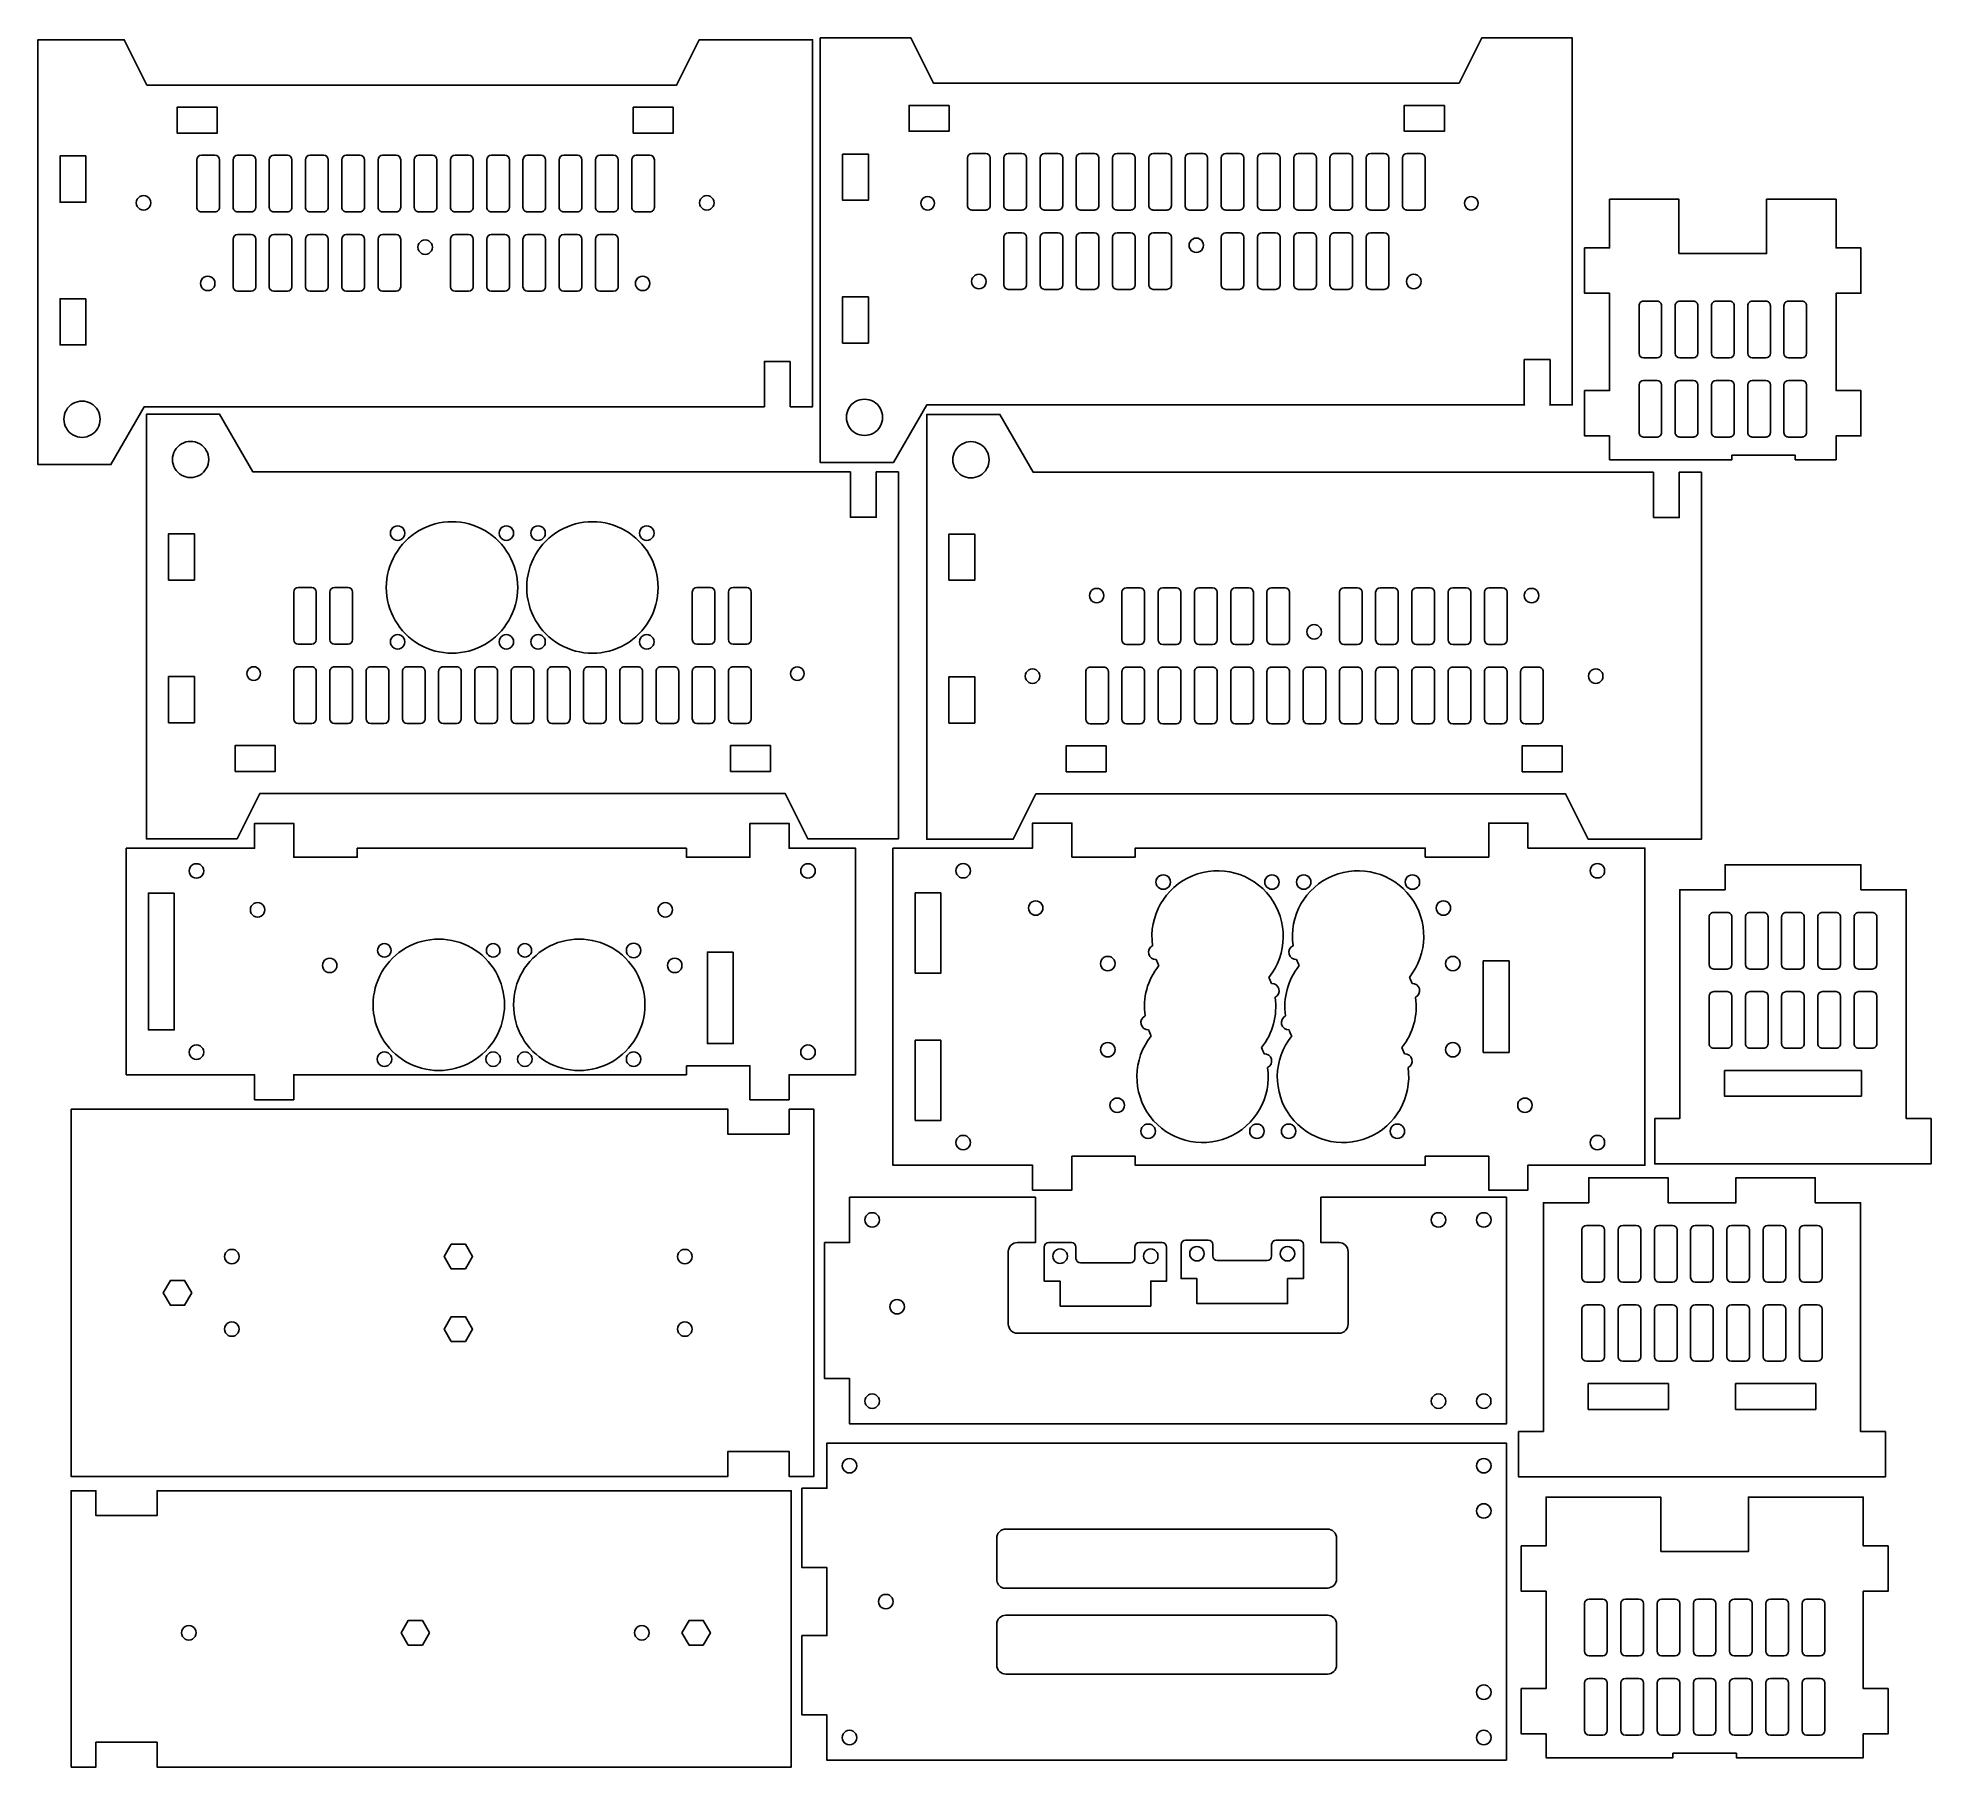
# Model space of a CAD drawing. Extents: x 15 to 433, y 11 to 392.
import ezdxf

# ---------------------------------------------------------------- set-up
doc = ezdxf.new("R2010")
doc.units = 0
doc.layers.add('Layer_1', color=7, linetype='CONTINUOUS')

msp = doc.modelspace()

# ---------------------------------------------------------------- linework, layer by layer
at = {"layer": 'Layer_1', "color": 7}
for points in [[(181.035113, 320.844602), (175.335107, 320.844602), (175.335107, 310.844591), (38.434766, 310.844591), (31.073709, 298.09487), (14.934734, 298.09487), (14.934734, 391.845347), (34.018764, 391.845347), (39.018771, 381.845325), (155.934778, 381.845325), (160.934784, 391.845347), (185.934819, 391.845347), (185.934819, 310.844591), (181.035113, 310.844591)], [(343.061779, 311.257976), (343.161765, 311.257976), (343.161765, 311.257958), (339.355935, 311.257958), (339.355935, 311.257693), (211.161799, 311.257693), (203.800742, 298.507964), (187.661756, 298.507964), (187.661756, 392.258174), (207.661862, 392.258174), (212.661909, 382.258145), (328.66212, 382.258145), (333.662119, 392.258174), (353.662251, 392.258174), (353.662251, 311.257662), (348.662226, 311.257662), (348.662226, 311.257926), (348.662226, 311.257926), (348.662226, 311.257945), (348.762239, 311.257945), (348.762239, 321.257966), (348.662226, 321.257966), (348.662226, 321.257966), (343.162215, 321.257966), (343.162215, 321.257966), (343.062229, 321.257966)], [(54.519944, 376.945342), (45.668932, 376.945342), (45.668932, 371.245308), (54.519944, 371.245308)], [(155.200847, 376.945342), (146.349838, 376.945342), (146.349838, 371.245308), (155.200847, 371.245308)], [(216.095938, 377.358132), (207.244879, 377.358132), (207.244879, 371.658098), (216.095938, 371.658098)], [(325.42774, 377.358132), (316.576721, 377.358132), (316.576721, 371.658098), (325.42774, 371.658098)], [(25.534905, 366.194988), (19.834895, 366.194988), (19.834895, 355.994969), (25.534905, 355.994969)], [(192.561473, 366.607932), (192.561473, 356.407904), (198.261475, 356.407904), (198.261475, 366.607932)], [(377.205337, 344.653554), (396.555387, 344.653554), (396.555387, 356.65358), (411.880223, 356.65358), (411.880223, 345.903685), (417.380226, 345.903685), (417.380226, 335.903698), (411.880223, 335.903698), (411.880223, 314.403615), (417.380226, 314.403615), (417.380226, 304.403602), (411.880223, 304.403602), (411.880223, 299.153418), (402.880441, 299.153418), (402.880441, 300.153412), (388.880402, 300.153412), (388.880402, 299.153418), (361.880501, 299.153418), (361.880501, 304.403602), (356.380498, 304.403602), (356.380498, 314.403615), (361.880501, 314.403615), (361.880501, 335.903698), (356.380498, 335.903698), (356.380498, 345.903685), (361.880501, 345.903685), (361.880501, 356.65358), (377.205337, 356.65358)], [(25.534905, 334.694951), (19.834895, 334.694951), (19.834895, 324.494934), (25.534905, 324.494934)], [(198.261475, 335.10787), (192.561473, 335.10787), (192.561473, 324.907848), (198.261475, 324.907848)], [(194.302665, 296.459805), (194.302665, 286.459789), (200.002672, 286.459789), (200.002672, 296.459805), (204.903135, 296.459805), (204.903135, 215.459634), (184.903002, 215.459634), (179.903004, 225.459661), (63.902763, 225.459661), (58.902754, 215.459634), (38.902634, 215.459634), (38.902634, 309.209531), (55.04162, 309.209531), (62.40268, 296.459805)], [(371.561453, 286.391368), (377.261455, 286.391368), (377.261455, 296.391386), (382.161145, 296.391386), (382.161145, 215.390575), (357.161098, 215.390575), (352.161078, 225.390602), (235.245016, 225.390602), (230.245002, 215.390575), (211.160961, 215.390575), (211.160961, 309.141118), (227.299949, 309.141118), (234.661009, 296.391386), (371.561453, 296.391386)], [(43.802348, 272.609911), (49.502361, 272.609911), (49.502361, 282.809933), (43.802348, 282.809933)], [(216.061127, 272.541008), (221.761137, 272.541008), (221.761137, 282.741036), (216.061127, 282.741036)], [(43.802348, 251.309875), (43.802348, 241.109849), (49.502361, 241.109849), (49.502361, 251.309875)], [(216.061127, 241.040949), (221.761137, 241.040949), (221.761137, 251.240974), (216.061127, 251.240974)], [(58.485781, 230.359649), (67.336798, 230.359649), (67.336798, 236.059686), (58.485781, 236.059686)], [(167.817607, 230.359649), (176.668624, 230.359649), (176.668624, 236.059686), (167.817607, 236.059686)], [(241.895177, 230.29059), (250.7462, 230.29059), (250.7462, 235.990627), (241.895177, 235.990627)], [(342.576144, 230.29059), (351.42715, 230.29059), (351.42715, 235.990627), (342.576144, 235.990627)], [(158.103677, 165.405479), (158.103677, 163.405474), (71.422904, 163.405474), (71.422904, 157.905055), (62.771885, 157.905055), (62.771885, 163.405474), (34.437361, 163.405474), (34.437361, 213.40517), (62.771885, 213.40517), (62.771885, 218.905181), (71.422904, 218.905181), (71.422904, 211.405164), (85.422938, 211.405164), (85.422938, 213.40517), (158.103677, 213.40517), (158.103677, 211.405164), (172.103711, 211.405164), (172.103711, 218.905181), (180.75473, 218.905181), (180.75473, 213.40517), (195.438154, 213.40517), (195.438154, 163.405474), (180.75473, 163.405474), (180.75473, 157.905055), (172.103711, 157.905055), (172.103711, 165.405479)], [(203.698158, 213.448056), (234.532234, 213.448056), (234.532234, 218.94807), (243.183252, 218.94807), (243.183252, 213.448056), (243.183411, 213.448056), (243.183411, 211.448056), (257.183442, 211.448056), (257.183442, 213.448056), (321.213168, 213.448056), (321.213168, 211.448056), (335.213182, 211.448056), (335.213182, 218.94807), (343.864189, 218.94807), (343.864189, 213.448056), (369.698494, 213.448056), (369.698494, 143.44827), (343.864427, 143.44827), (343.864427, 137.94824), (335.21342, 137.94824), (335.21342, 145.448257), (321.213406, 145.448257), (321.213406, 143.44827), (257.183495, 143.44827), (257.183495, 145.448257), (243.18349, 145.448257), (243.18349, 137.94824), (234.532469, 137.94824), (234.532469, 143.44827), (203.698158, 143.44827)], [(427.367249, 143.756722), (371.867549, 143.756722), (371.867497, 153.756417), (377.367526, 153.756444), (377.367526, 204.256864), (387.367381, 204.256864), (387.367381, 209.756867), (417.367421, 209.756867), (417.367421, 204.256864), (427.367249, 204.256864), (427.367249, 153.756708), (432.867225, 153.756735), (432.867278, 143.756722), (428.970175, 143.756722)], [(45.037834, 203.505354), (39.337824, 203.505354), (39.337824, 173.305289), (45.037834, 173.305289)], [(214.29818, 203.548211), (208.59817, 203.548211), (208.59817, 185.848175), (214.29818, 185.848175)], [(168.437505, 190.505297), (162.737492, 190.505297), (162.737492, 170.305254), (168.437505, 170.305254)], [(333.998426, 168.34814), (339.698428, 168.34814), (339.698428, 188.548181), (333.998426, 188.548181)], [(214.29818, 171.048143), (208.59817, 171.048143), (208.59817, 153.34811), (214.29818, 153.34811)], [(417.467407, 158.656451), (417.467407, 164.356453), (387.267368, 164.356453), (387.267368, 158.656451)], [(22.254278, 155.787884), (167.254544, 155.787884), (167.254544, 150.287881), (180.754555, 150.287881), (180.754555, 155.787884), (186.254558, 155.787884), (186.254558, 74.788237), (180.754555, 74.788237), (180.754555, 80.288241), (167.254544, 80.288241), (167.254544, 74.788237), (22.254278, 74.788237)], [(347.281735, 84.672646), (347.281735, 135.173402), (357.281563, 135.173402), (357.281563, 140.673411), (374.781619, 140.673411), (374.781619, 135.173402), (389.781652, 135.173402), (389.781652, 140.673411), (407.281656, 140.673411), (407.281656, 135.173402), (417.281537, 135.173402), (417.281537, 84.672646), (422.78154, 84.672646), (422.78154, 74.672628), (341.781732, 74.672628), (341.781732, 84.672646)], [(109.328897, 126.013937), (106.178872, 126.013937), (104.603885, 123.285954), (106.178872, 120.557973), (109.328897, 120.557973), (110.903883, 123.285954)], [(57.753845, 121.685954)], [(157.753919, 121.685954)], [(48.904002, 115.287634), (47.329016, 118.015617), (44.179017, 118.015617), (42.604004, 115.287634), (44.179017, 112.559653), (47.329016, 112.559653)], [(109.329215, 110.016741), (106.179216, 110.016741), (104.604229, 107.288758), (106.179216, 104.560778), (109.329215, 104.560778), (110.904227, 107.288758)], [(57.754189, 105.688758)], [(157.754257, 105.688758)], [(374.881632, 89.573667), (374.881632, 95.273677), (357.181577, 95.273677), (357.181577, 89.573667)], [(407.381668, 89.573667), (407.381668, 95.273677), (389.68164, 95.273677), (389.68164, 89.573667)], [(339.1092, 12.143014), (189.108912, 12.143014), (189.108912, 22.142842), (183.608901, 22.142842), (183.608901, 39.642871), (189.108912, 39.642871), (189.108912, 54.642904), (183.608901, 54.642904), (183.608901, 72.142961), (189.108912, 72.142961), (189.108912, 82.142789), (339.1092, 82.142789)], [(22.254331, 10.612549), (22.254331, 71.612183), (27.754334, 71.612183), (27.754334, 66.112179), (41.254338, 66.112179), (41.254338, 71.612183), (181.254602, 71.612183), (181.254602, 10.612549), (41.254338, 10.612549), (41.254338, 16.112552), (27.754334, 16.112552), (27.754334, 10.612549)], [(373.198881, 58.192205), (392.548931, 58.192205), (392.548931, 70.193224), (417.87378, 70.193224), (417.87378, 59.442867), (423.373784, 59.442867), (423.373784, 49.44286), (417.87378, 49.44286), (417.87378, 27.942803), (423.373784, 27.942803), (423.373784, 17.94279), (417.87378, 17.94279), (417.87378, 12.692448), (389.873886, 12.692448), (389.873886, 13.692441), (375.873873, 13.692441), (375.873873, 12.692448), (347.873979, 12.692448), (347.873979, 17.94279), (342.373976, 17.94279), (342.373976, 27.942803), (347.873979, 27.942803), (347.873979, 49.44286), (342.373976, 49.44286), (342.373976, 59.442867), (347.873979, 59.442867), (347.873979, 70.193224), (373.198881, 70.193224)], [(48.254344, 41.860539)], [(101.404383, 40.260539), (99.82937, 42.98852), (96.679371, 42.98852), (95.104358, 40.260539), (96.679371, 37.532556), (99.82937, 37.532556)], [(148.254397, 41.860539)], [(157.104424, 40.260539), (158.679411, 37.532556), (161.82941, 37.532556), (163.404423, 40.260539), (161.82941, 42.98852), (158.679411, 42.98852)]]:
    msp.add_lwpolyline(points, close=True, dxfattribs=at)
for points in [[(50.022053, 365.345146), (50.022053, 354.844983)], [(54.022058, 366.34514), (51.022054, 366.34514)], [(55.02206, 354.844983), (55.02206, 365.345146)], [(58.022064, 365.345146), (58.022064, 354.844983)], [(62.022069, 366.34514), (59.022065, 366.34514)], [(63.02207, 354.844983), (63.02207, 365.345146)], [(66.022074, 365.345146), (66.022074, 354.844983)], [(70.022079, 366.34514), (67.022076, 366.34514)], [(71.022081, 354.844983), (71.022081, 365.345146)], [(74.022085, 365.345146), (74.022085, 354.844983)], [(78.02209, 366.34514), (75.022086, 366.34514)], [(79.022091, 354.844983), (79.022091, 365.345146)], [(82.022095, 365.345146), (82.022095, 354.844983)], [(86.022101, 366.34514), (83.022097, 366.34514)], [(87.022102, 354.844983), (87.022102, 365.345146)], [(90.022109, 365.345146), (90.022109, 354.844983)], [(94.022114, 366.34514), (91.02211, 366.34514)], [(95.022115, 354.844983), (95.022115, 365.345146)], [(98.022119, 365.345146), (98.022119, 354.844983)], [(102.022124, 366.34514), (99.022121, 366.34514)], [(103.022126, 354.844983), (103.022126, 365.345146)], [(106.02213, 365.345146), (106.02213, 354.844983)], [(110.022135, 366.34514), (107.022131, 366.34514)], [(111.022136, 354.844983), (111.022136, 365.345146)], [(114.02214, 365.345146), (114.02214, 354.844983)], [(118.022146, 366.34514), (115.022142, 366.34514)], [(119.022147, 354.844983), (119.022147, 365.345146)], [(122.022151, 365.345146), (122.022151, 354.844983)], [(126.022156, 366.34514), (123.022152, 366.34514)], [(127.022158, 354.844983), (127.022158, 365.345146)], [(130.022162, 365.345146), (130.022162, 354.844983)], [(134.022167, 366.34514), (131.022163, 366.34514)], [(135.022168, 354.844983), (135.022168, 365.345146)], [(138.022172, 365.345146), (138.022172, 354.844983)], [(142.022177, 366.34514), (139.022173, 366.34514)], [(143.022181, 354.844983), (143.022181, 365.345146)], [(146.022185, 365.345146), (146.022185, 354.844983)], [(150.022188, 366.34514), (147.022187, 366.34514)], [(151.022189, 354.844983), (151.022189, 365.345146)], [(220.161528, 355.25776), (220.161528, 365.757928)], [(221.161548, 366.757922), (224.161528, 366.757922)], [(225.161548, 365.757928), (225.161548, 355.25776)], [(228.161555, 355.25776), (228.161555, 365.757928)], [(229.161548, 366.757922), (232.161555, 366.757922)], [(233.161548, 365.757928), (233.161548, 355.25776)], [(236.161555, 355.25776), (236.161555, 365.757928)], [(237.161548, 366.757922), (240.161555, 366.757922)], [(241.161575, 365.757928), (241.161575, 355.25776)], [(244.161555, 355.25776), (244.161555, 365.757928)], [(245.161575, 366.757922), (248.161581, 366.757922)], [(249.161575, 365.757928), (249.161575, 355.25776)], [(252.161608, 355.25776), (252.161608, 365.757928)], [(253.161601, 366.757922), (256.161608, 366.757922)], [(257.161601, 365.757928), (257.161601, 355.25776)], [(260.161608, 355.25776), (260.161608, 365.757928)], [(261.161627, 366.757922), (264.161608, 366.757922)], [(265.161627, 365.757928), (265.161627, 355.25776)], [(268.161634, 355.25776), (268.161634, 365.757928)], [(269.161627, 366.757922), (272.161634, 366.757922)], [(273.161627, 365.757928), (273.161627, 355.25776)], [(276.161634, 355.25776), (276.161634, 365.757928)], [(277.161654, 366.757922), (280.161634, 366.757922)], [(281.161654, 365.757928), (281.161654, 355.25776)], [(284.16165, 355.25776), (284.16165, 365.757928)], [(285.161649, 366.757922), (288.161658, 366.757922)], [(289.161654, 365.757928), (289.161654, 355.25776)], [(292.161663, 355.25776), (292.161663, 365.757928)], [(293.161659, 366.757922), (296.161666, 366.757922)], [(297.161688, 365.757928), (297.161688, 355.25776)], [(300.161674, 355.25776), (300.161674, 365.757928)], [(301.161694, 366.757922), (304.161679, 366.757922)], [(305.161702, 365.757928), (305.161702, 355.25776)], [(308.161711, 355.25776), (308.161711, 365.757928)], [(309.161707, 366.757922), (312.161719, 366.757922)], [(313.161712, 365.757928), (313.161712, 355.25776)], [(316.161724, 355.25776), (316.161724, 365.757928)], [(317.161717, 366.757922), (320.161729, 366.757922)], [(321.161723, 365.757928), (321.161723, 355.25776)], [(51.022054, 353.844963), (54.022058, 353.844963)], [(59.022065, 353.844963), (62.022069, 353.844963)], [(67.022076, 353.844963), (70.022079, 353.844963)], [(75.022086, 353.844963), (78.02209, 353.844963)], [(83.022097, 353.844963), (86.022101, 353.844963)], [(91.02211, 353.844963), (94.022114, 353.844963)], [(99.022121, 353.844963), (102.022124, 353.844963)], [(107.022131, 353.844963), (110.022135, 353.844963)], [(115.022142, 353.844963), (118.022146, 353.844963)], [(123.022152, 353.844963), (126.022156, 353.844963)], [(131.022163, 353.844963), (134.022167, 353.844963)], [(139.022173, 353.844963), (142.022177, 353.844963)], [(147.022187, 353.844963), (150.022188, 353.844963)], [(224.161528, 354.257737), (221.161548, 354.257737)], [(232.161555, 354.257737), (229.161548, 354.257737)], [(240.161555, 354.257737), (237.161548, 354.257737)], [(248.161581, 354.257737), (245.161575, 354.257737)], [(256.161608, 354.257737), (253.161601, 354.257737)], [(264.161608, 354.257737), (261.161627, 354.257737)], [(272.161634, 354.257737), (269.161627, 354.257737)], [(280.161634, 354.257737), (277.161654, 354.257737)], [(288.161658, 354.257737), (285.161649, 354.257737)], [(296.161666, 354.257737), (293.161659, 354.257737)], [(304.161679, 354.257737), (301.161694, 354.257737)], [(312.161719, 354.257737), (309.161707, 354.257737)], [(320.161729, 354.257737), (317.161717, 354.257737)], [(58.022064, 347.845132), (58.022064, 337.344942)], [(62.022069, 348.845126), (59.022065, 348.845126)], [(63.02207, 337.344942), (63.02207, 347.845132)], [(66.022074, 347.845132), (66.022074, 337.344942)], [(70.022079, 348.845126), (67.022076, 348.845126)], [(71.022081, 337.344942), (71.022081, 347.845132)], [(74.022085, 347.845132), (74.022085, 337.344942)], [(78.02209, 348.845126), (75.022086, 348.845126)], [(79.022091, 337.344942), (79.022091, 347.845132)], [(82.022095, 347.845132), (82.022095, 337.344942)], [(86.022101, 348.845126), (83.022097, 348.845126)], [(87.022102, 337.344942), (87.022102, 347.845132)], [(90.022109, 347.845132), (90.022109, 337.344942)], [(94.022114, 348.845126), (91.02211, 348.845126)], [(95.022115, 337.344942), (95.022115, 347.845132)], [(106.02213, 347.845132), (106.02213, 337.344942)], [(110.022135, 348.845126), (107.022131, 348.845126)], [(111.022136, 337.344942), (111.022136, 347.845132)], [(114.02214, 347.845132), (114.02214, 337.344942)], [(118.022146, 348.845126), (115.022142, 348.845126)], [(119.022147, 337.344942), (119.022147, 347.845132)], [(122.022151, 347.845132), (122.022151, 337.344942)], [(126.022156, 348.845126), (123.022152, 348.845126)], [(127.022158, 337.344942), (127.022158, 347.845132)], [(130.022162, 347.845132), (130.022162, 337.344942)], [(134.022167, 348.845126), (131.022163, 348.845126)], [(135.022168, 337.344942), (135.022168, 347.845132)], [(138.022172, 347.845132), (138.022172, 337.344942)], [(142.022177, 348.845126), (139.022173, 348.845126)], [(143.022181, 337.344942), (143.022181, 347.845132)], [(228.161555, 337.757706), (228.161555, 348.257904)], [(229.161548, 349.257897), (232.161555, 349.257897)], [(233.161548, 348.257904), (233.161548, 337.757706)], [(236.161555, 337.757706), (236.161555, 348.257904)], [(237.161548, 349.257897), (240.161555, 349.257897)], [(241.161575, 348.257904), (241.161575, 337.757706)], [(244.161555, 337.757706), (244.161555, 348.257904)], [(245.161575, 349.257897), (248.161581, 349.257897)], [(249.161575, 348.257904), (249.161575, 337.757706)], [(252.161608, 337.757706), (252.161608, 348.257904)], [(253.161601, 349.257897), (256.161608, 349.257897)], [(257.161601, 348.257904), (257.161601, 337.757706)], [(260.161608, 337.757706), (260.161608, 348.257904)], [(261.161627, 349.257897), (264.161608, 349.257897)], [(265.161627, 348.257904), (265.161627, 337.757706)], [(276.161634, 337.757706), (276.161634, 348.257904)], [(277.161654, 349.257897), (280.161634, 349.257897)], [(281.161654, 348.257904), (281.161654, 337.757706)], [(284.16165, 337.757706), (284.16165, 348.257904)], [(285.161649, 349.257897), (288.161658, 349.257897)], [(289.161654, 348.257904), (289.161654, 337.757706)], [(292.161663, 337.757706), (292.161663, 348.257904)], [(293.161659, 349.257897), (296.161666, 349.257897)], [(297.161688, 348.257904), (297.161688, 337.757706)], [(300.161674, 337.757706), (300.161674, 348.257904)], [(301.161694, 349.257897), (304.161679, 349.257897)], [(305.161702, 348.257904), (305.161702, 337.757706)], [(308.161711, 337.757706), (308.161711, 348.257904)], [(309.161707, 349.257897), (312.161719, 349.257897)], [(313.161712, 348.257904), (313.161712, 337.757706)], [(59.022065, 336.344946), (62.022069, 336.344946)], [(67.022076, 336.344946), (70.022079, 336.344946)], [(75.022086, 336.344946), (78.02209, 336.344946)], [(83.022097, 336.344946), (86.022101, 336.344946)], [(91.02211, 336.344946), (94.022114, 336.344946)], [(107.022131, 336.344946), (110.022135, 336.344946)], [(115.022142, 336.344946), (118.022146, 336.344946)], [(123.022152, 336.344946), (126.022156, 336.344946)], [(131.022163, 336.344946), (134.022167, 336.344946)], [(139.022173, 336.344946), (142.022177, 336.344946)], [(232.161555, 336.757713), (229.161548, 336.757713)], [(240.161555, 336.757713), (237.161548, 336.757713)], [(248.161581, 336.757713), (245.161575, 336.757713)], [(256.161608, 336.757713), (253.161601, 336.757713)], [(264.161608, 336.757713), (261.161627, 336.757713)], [(280.161634, 336.757713), (277.161654, 336.757713)], [(288.161658, 336.757713), (285.161649, 336.757713)], [(296.161666, 336.757713), (293.161659, 336.757713)], [(304.161679, 336.757713), (301.161694, 336.757713)], [(312.161719, 336.757713), (309.161707, 336.757713)], [(368.380339, 322.653356), (368.380339, 333.153511)], [(369.380332, 334.153557), (372.380339, 334.153557)], [(373.380332, 333.153511), (373.380332, 322.653356)], [(376.380339, 322.653356), (376.380339, 333.153511)], [(377.380359, 334.153557), (380.380365, 334.153557)], [(381.380359, 333.153511), (381.380359, 322.653356)], [(384.380365, 322.653356), (384.380365, 333.153511)], [(385.380359, 334.153557), (388.380365, 334.153557)], [(389.380359, 333.153511), (389.380359, 322.653356)], [(392.380365, 322.653356), (392.380365, 333.153511)], [(393.380385, 334.153557), (396.380365, 334.153557)], [(397.380385, 333.153511), (397.380385, 322.653356)], [(400.380392, 322.653356), (400.380392, 333.153511)], [(401.380385, 334.153557), (404.380418, 334.153557)], [(405.380412, 333.153511), (405.380412, 322.653356)], [(372.380339, 321.653362), (369.380332, 321.653362)], [(380.380365, 321.653362), (377.380359, 321.653362)], [(388.380365, 321.653362), (385.380359, 321.653362)], [(396.380365, 321.653362), (393.380385, 321.653362)], [(404.380418, 321.653362), (401.380385, 321.653362)], [(368.380339, 305.153326), (368.380339, 315.653508)], [(369.380332, 316.653501), (372.380339, 316.653501)], [(373.380332, 315.653508), (373.380332, 305.153326)], [(376.380339, 305.153326), (376.380339, 315.653508)], [(377.380359, 316.653501), (380.380365, 316.653501)], [(381.380359, 315.653508), (381.380359, 305.153326)], [(384.380365, 305.153326), (384.380365, 315.653508)], [(385.380359, 316.653501), (388.380365, 316.653501)], [(389.380359, 315.653508), (389.380359, 305.153326)], [(392.380365, 305.153326), (392.380365, 315.653508)], [(393.380385, 316.653501), (396.380365, 316.653501)], [(397.380385, 315.653508), (397.380385, 305.153326)], [(400.380392, 305.153326), (400.380392, 315.653508)], [(401.380385, 316.653501), (404.380418, 316.653501)], [(405.380412, 315.653508), (405.380412, 305.153326)], [(372.380339, 304.153306), (369.380332, 304.153306)], [(380.380365, 304.153306), (377.380359, 304.153306)], [(388.380365, 304.153306), (385.380359, 304.153306)], [(396.380365, 304.153306), (393.380385, 304.153306)], [(404.380418, 304.153306), (401.380385, 304.153306)], [(71.402404, 259.459878), (71.402404, 269.960075)], [(72.402405, 270.960071), (75.402412, 270.960071)], [(76.402416, 269.960075), (76.402416, 259.459878)], [(79.40242, 259.459878), (79.40242, 269.960075)], [(80.402421, 270.960071), (83.402428, 270.960071)], [(84.402432, 269.960075), (84.402432, 259.459878)], [(159.402594, 259.459878), (159.402594, 269.960075)], [(160.40259, 270.960071), (163.4026, 270.960071)], [(164.402596, 269.960075), (164.402596, 259.459878)], [(167.402607, 259.459878), (167.402607, 269.960075)], [(168.402601, 270.960071), (171.40261, 270.960071)], [(172.402606, 269.960075), (172.402606, 259.459878)], [(254.248322, 259.390821), (254.248322, 269.891016)], [(255.248324, 270.891012), (258.24833, 270.891012)], [(259.248331, 269.891016), (259.248331, 259.390821)], [(262.248335, 259.390821), (262.248335, 269.891016)], [(263.248339, 270.891012), (266.248343, 270.891012)], [(267.248347, 269.891016), (267.248347, 259.390821)], [(270.248354, 259.390821), (270.248354, 269.891016)], [(271.248355, 270.891012), (274.248362, 270.891012)], [(275.248363, 269.891016), (275.248363, 259.390821)], [(278.248367, 259.390821), (278.248367, 269.891016)], [(279.248371, 270.891012), (282.248378, 270.891012)], [(283.248379, 269.891016), (283.248379, 259.390821)], [(286.248386, 259.390821), (286.248386, 269.891016)], [(287.248387, 270.891012), (290.248404, 270.891012)], [(291.248398, 269.891016), (291.248398, 259.390821)], [(302.248404, 259.390821), (302.248404, 269.891016)], [(303.248424, 270.891012), (306.248404, 270.891012)], [(307.248424, 269.891016), (307.248424, 259.390821)], [(310.248431, 259.390821), (310.248431, 269.891016)], [(311.248424, 270.891012), (314.248431, 270.891012)], [(315.248424, 269.891016), (315.248424, 259.390821)], [(318.248431, 259.390821), (318.248431, 269.891016)], [(319.248451, 270.891012), (322.248457, 270.891012)], [(323.248477, 269.891016), (323.248477, 259.390821)], [(326.248457, 259.390821), (326.248457, 269.891016)], [(327.248477, 270.891012), (330.248484, 270.891012)], [(331.248477, 269.891016), (331.248477, 259.390821)], [(334.248484, 259.390821), (334.248484, 269.891016)], [(335.248477, 270.891012), (338.248484, 270.891012)], [(339.248477, 269.891016), (339.248477, 259.390821)], [(75.402412, 258.459884), (72.402405, 258.459884)], [(83.402428, 258.459884), (80.402421, 258.459884)], [(163.4026, 258.459884), (160.40259, 258.459884)], [(171.40261, 258.459884), (168.402601, 258.459884)], [(258.24833, 258.390825), (255.248324, 258.390825)], [(266.248343, 258.390825), (263.248339, 258.390825)], [(274.248362, 258.390825), (271.248355, 258.390825)], [(282.248378, 258.390825), (279.248371, 258.390825)], [(290.248404, 258.390825), (287.248387, 258.390825)], [(306.248404, 258.390825), (303.248424, 258.390825)], [(314.248431, 258.390825), (311.248424, 258.390825)], [(322.248457, 258.390825), (319.248451, 258.390825)], [(330.248484, 258.390825), (327.248477, 258.390825)], [(338.248484, 258.390825), (335.248477, 258.390825)], [(71.402404, 241.959853), (71.402404, 252.460022)], [(72.402405, 253.460044), (75.402412, 253.460044)], [(76.402416, 252.460022), (76.402416, 241.959853)], [(79.40242, 241.959853), (79.40242, 252.460022)], [(80.402421, 253.460044), (83.402428, 253.460044)], [(84.402432, 252.460022), (84.402432, 241.959853)], [(87.402435, 241.959853), (87.402435, 252.460022)], [(88.402439, 253.460044), (91.402443, 253.460044)], [(92.402445, 252.460022), (92.402445, 241.959853)], [(95.402451, 241.959853), (95.402451, 252.460022)], [(96.402455, 253.460044), (99.402459, 253.460044)], [(100.402463, 252.460022), (100.402463, 241.959853)], [(103.402467, 241.959853), (103.402467, 252.460022)], [(104.402471, 253.460044), (107.402478, 253.460044)], [(108.402482, 252.460022), (108.402482, 241.959853)], [(111.402483, 241.959853), (111.402483, 252.460022)], [(112.40249, 253.460044), (115.402494, 253.460044)], [(116.402495, 252.460022), (116.402495, 241.959853)], [(119.402502, 241.959853), (119.402502, 252.460022)], [(120.402506, 253.460044), (123.402507, 253.460044)], [(124.402514, 252.460022), (124.402514, 241.959853)], [(127.402518, 241.959853), (127.402518, 252.460022)], [(128.402519, 253.460044), (131.402525, 253.460044)], [(132.402527, 252.460022), (132.402527, 241.959853)], [(135.402536, 241.959853), (135.402536, 252.460022)], [(136.402529, 253.460044), (139.402541, 253.460044)], [(140.402537, 252.460022), (140.402537, 241.959853)], [(143.402547, 241.959853), (143.402547, 252.460022)], [(144.402543, 253.460044), (147.402552, 253.460044)], [(148.402574, 252.460022), (148.402574, 241.959853)], [(151.40256, 241.959853), (151.40256, 252.460022)], [(152.402577, 253.460044), (155.402562, 253.460044)], [(156.402585, 252.460022), (156.402585, 241.959853)], [(159.402594, 241.959853), (159.402594, 252.460022)], [(160.40259, 253.460044), (163.4026, 253.460044)], [(164.402596, 252.460022), (164.402596, 241.959853)], [(167.402607, 241.959853), (167.402607, 252.460022)], [(168.402601, 253.460044), (171.40261, 253.460044)], [(172.402606, 252.460022), (172.402606, 241.959853)], [(246.248304, 241.890794), (246.248304, 252.390963)], [(247.248305, 253.390983), (250.248312, 253.390983)], [(251.248316, 252.390963), (251.248316, 241.890794)], [(254.248322, 241.890794), (254.248322, 252.390963)], [(255.248324, 253.390983), (258.24833, 253.390983)], [(259.248331, 252.390963), (259.248331, 241.890794)], [(262.248335, 241.890794), (262.248335, 252.390963)], [(263.248339, 253.390983), (266.248343, 253.390983)], [(267.248347, 252.390963), (267.248347, 241.890794)], [(270.248354, 241.890794), (270.248354, 252.390963)], [(271.248355, 253.390983), (274.248362, 253.390983)], [(275.248363, 252.390963), (275.248363, 241.890794)], [(278.248367, 241.890794), (278.248367, 252.390963)], [(279.248371, 253.390983), (282.248378, 253.390983)], [(283.248379, 252.390963), (283.248379, 241.890794)], [(286.248386, 241.890794), (286.248386, 252.390963)], [(287.248387, 253.390983), (290.248404, 253.390983)], [(291.248398, 252.390963), (291.248398, 241.890794)], [(294.248404, 241.890794), (294.248404, 252.390963)], [(295.248398, 253.390983), (298.248404, 253.390983)], [(299.248398, 252.390963), (299.248398, 241.890794)], [(302.248404, 241.890794), (302.248404, 252.390963)], [(303.248424, 253.390983), (306.248404, 253.390983)], [(307.248424, 252.390963), (307.248424, 241.890794)], [(310.248431, 241.890794), (310.248431, 252.390963)], [(311.248424, 253.390983), (314.248431, 253.390983)], [(315.248424, 252.390963), (315.248424, 241.890794)], [(318.248431, 241.890794), (318.248431, 252.390963)], [(319.248451, 253.390983), (322.248457, 253.390983)], [(323.248477, 252.390963), (323.248477, 241.890794)], [(326.248457, 241.890794), (326.248457, 252.390963)], [(327.248477, 253.390983), (330.248484, 253.390983)], [(331.248477, 252.390963), (331.248477, 241.890794)], [(334.248484, 241.890794), (334.248484, 252.390963)], [(335.248477, 253.390983), (338.248484, 253.390983)], [(339.248477, 252.390963), (339.248477, 241.890794)], [(342.248484, 241.890794), (342.248484, 252.390963)], [(343.248503, 253.390983), (346.24851, 253.390983)], [(347.248503, 252.390963), (347.248503, 241.890794)], [(75.402412, 240.959857), (72.402405, 240.959857)], [(83.402428, 240.959857), (80.402421, 240.959857)], [(91.402443, 240.959857), (88.402439, 240.959857)], [(99.402459, 240.959857), (96.402455, 240.959857)], [(107.402478, 240.959857), (104.402471, 240.959857)], [(115.402494, 240.959857), (112.40249, 240.959857)], [(123.402507, 240.959857), (120.402506, 240.959857)], [(131.402525, 240.959857), (128.402519, 240.959857)], [(139.402541, 240.959857), (136.402529, 240.959857)], [(147.402552, 240.959857), (144.402543, 240.959857)], [(155.402562, 240.959857), (152.402577, 240.959857)], [(163.4026, 240.959857), (160.40259, 240.959857)], [(171.40261, 240.959857), (168.402601, 240.959857)], [(250.248312, 240.890798), (247.248305, 240.890798)], [(258.24833, 240.890798), (255.248324, 240.890798)], [(266.248343, 240.890798), (263.248339, 240.890798)], [(274.248362, 240.890798), (271.248355, 240.890798)], [(282.248378, 240.890798), (279.248371, 240.890798)], [(290.248404, 240.890798), (287.248387, 240.890798)], [(298.248404, 240.890798), (295.248398, 240.890798)], [(306.248404, 240.890798), (303.248424, 240.890798)], [(314.248431, 240.890798), (311.248424, 240.890798)], [(322.248457, 240.890798), (319.248451, 240.890798)], [(330.248484, 240.890798), (327.248477, 240.890798)], [(338.248484, 240.890798), (335.248477, 240.890798)], [(346.24851, 240.890798), (343.248503, 240.890798)], [(383.867338, 187.756801), (383.867338, 198.256983)], [(384.867331, 199.257003), (387.867364, 199.257003)], [(388.867384, 198.256983), (388.867384, 187.756801)], [(391.867391, 187.756801), (391.867391, 198.256983)], [(392.867384, 199.257003), (395.867391, 199.257003)], [(396.867384, 198.256983), (396.867384, 187.756801)], [(399.867391, 187.756801), (399.867391, 198.256983)], [(400.867384, 199.257003), (403.867391, 199.257003)], [(404.867384, 198.256983), (404.867384, 187.756801)], [(407.867391, 187.756801), (407.867391, 198.256983)], [(408.867411, 199.257003), (411.867417, 199.257003)], [(412.867411, 198.256983), (412.867411, 187.756801)], [(415.867417, 187.756801), (415.867417, 198.256983)], [(416.867411, 199.257003), (419.867417, 199.257003)], [(420.867411, 198.256983), (420.867411, 187.756801)], [(387.867364, 186.756808), (384.867331, 186.756808)], [(395.867391, 186.756808), (392.867384, 186.756808)], [(403.867391, 186.756808), (400.867384, 186.756808)], [(411.867417, 186.756808), (408.867411, 186.756808)], [(419.867417, 186.756808), (416.867411, 186.756808)], [(383.867338, 170.256771), (383.867338, 180.756953)], [(384.867331, 181.756947), (387.867364, 181.756947)], [(388.867384, 180.756953), (388.867384, 170.256771)], [(391.867391, 170.256771), (391.867391, 180.756953)], [(392.867384, 181.756947), (395.867391, 181.756947)], [(396.867384, 180.756953), (396.867384, 170.256771)], [(399.867391, 170.256771), (399.867391, 180.756953)], [(400.867384, 181.756947), (403.867391, 181.756947)], [(404.867384, 180.756953), (404.867384, 170.256771)], [(407.867391, 170.256771), (407.867391, 180.756953)], [(408.867411, 181.756947), (411.867417, 181.756947)], [(412.867411, 180.756953), (412.867411, 170.256771)], [(415.867417, 170.256771), (415.867417, 180.756953)], [(416.867411, 181.756947), (419.867417, 181.756947)], [(420.867411, 180.756953), (420.867411, 170.256771)], [(387.867364, 169.256751), (384.867331, 169.256751)], [(395.867391, 169.256751), (392.867384, 169.256751)], [(403.867391, 169.256751), (400.867384, 169.256751)], [(411.867417, 169.256751), (408.867411, 169.256751)], [(419.867417, 169.256751), (416.867411, 169.256751)], [(298.158996, 136.375744), (339.109068, 136.375744), (339.109068, 86.376059), (194.10877, 86.376059), (194.10877, 96.37586), (188.60876, 96.37586), (188.60876, 126.375927), (194.10877, 126.375927), (194.10877, 136.375744), (235.158878, 136.375744), (235.158878, 126.375715), (231.158873, 126.375715)], [(302.159001, 126.375715), (298.158996, 126.375715), (298.158996, 136.375744)], [(356.78158, 130.172898), (359.781586, 130.172898)], [(364.78158, 130.172898), (367.781586, 130.172898)], [(372.781633, 130.172898), (375.781613, 130.172898)], [(380.781633, 130.172898), (383.781639, 130.172898)], [(388.781633, 130.172898), (391.781639, 130.172898)], [(396.781659, 130.172898), (399.781666, 130.172898)], [(404.781659, 130.172898), (407.781666, 130.172898)], [(238.096599, 126.375715), (243.096606, 126.375715)], [(258.096639, 126.375715), (263.096648, 126.375715)], [(294.291844, 125.930041), (294.291844, 118.429998), (290.791835, 118.429998), (290.791835, 112.929994), (270.791795, 112.929994), (270.791795, 118.429998), (267.291787, 118.429998), (267.291787, 125.930041)], [(268.291791, 126.930034), (273.291803, 126.930034)], [(274.291801, 125.930041), (274.291801, 123.430017)], [(287.291829, 123.430017), (287.291829, 125.930041)], [(288.29183, 126.930034), (293.291842, 126.930034)], [(355.78156, 118.672707), (355.78156, 129.172905)], [(360.78158, 129.172905), (360.78158, 118.672707)], [(363.781586, 118.672707), (363.781586, 129.172905)], [(368.78158, 129.172905), (368.78158, 118.672707)], [(371.781586, 118.672707), (371.781586, 129.172905)], [(376.781633, 129.172905), (376.781633, 118.672707)], [(379.781639, 118.672707), (379.781639, 129.172905)], [(384.781633, 129.172905), (384.781633, 118.672707)], [(387.781639, 118.672707), (387.781639, 129.172905)], [(392.781659, 129.172905), (392.781659, 118.672707)], [(395.781639, 118.672707), (395.781639, 129.172905)], [(400.781659, 129.172905), (400.781659, 118.672707)], [(403.781666, 118.672707), (403.781666, 129.172905)], [(408.781659, 129.172905), (408.781659, 118.672707)], [(229.158855, 124.375728), (229.158855, 108.375675)], [(264.09665, 125.375721), (264.09665, 117.875678), (260.596644, 117.875678), (260.596644, 112.375675), (240.596604, 112.375675), (240.596604, 117.875678), (237.096593, 117.875678), (237.096593, 125.375721)], [(244.096607, 125.375721), (244.096607, 122.875698)], [(245.096611, 121.875705), (256.096631, 121.875705)], [(257.096635, 122.875698), (257.096635, 125.375721)], [(275.291805, 122.429998), (286.291828, 122.429998)], [(304.15902, 108.375675), (304.15902, 124.375728)], [(359.781586, 117.672714), (356.78158, 117.672714)], [(367.781586, 117.672714), (364.78158, 117.672714)], [(375.781613, 117.672714), (372.781633, 117.672714)], [(383.781639, 117.672714), (380.781633, 117.672714)], [(391.781639, 117.672714), (388.781633, 117.672714)], [(399.781666, 117.672714), (396.781659, 117.672714)], [(407.781666, 117.672714), (404.781659, 117.672714)], [(355.78156, 101.172683), (355.78156, 111.672875)], [(356.78158, 112.672869), (359.781586, 112.672869)], [(360.78158, 111.672875), (360.78158, 101.172683)], [(363.781586, 101.172683), (363.781586, 111.672875)], [(364.78158, 112.672869), (367.781586, 112.672869)], [(368.78158, 111.672875), (368.78158, 101.172683)], [(371.781586, 101.172683), (371.781586, 111.672875)], [(372.781633, 112.672869), (375.781613, 112.672869)], [(376.781633, 111.672875), (376.781633, 101.172683)], [(379.781639, 101.172683), (379.781639, 111.672875)], [(380.781633, 112.672869), (383.781639, 112.672869)], [(384.781633, 111.672875), (384.781633, 101.172683)], [(387.781639, 101.172683), (387.781639, 111.672875)], [(388.781633, 112.672869), (391.781639, 112.672869)], [(392.781659, 111.672875), (392.781659, 101.172683)], [(395.781639, 101.172683), (395.781639, 111.672875)], [(396.781659, 112.672869), (399.781666, 112.672869)], [(400.781659, 111.672875), (400.781659, 101.172683)], [(403.781666, 101.172683), (403.781666, 111.672875)], [(404.781659, 112.672869), (407.781666, 112.672869)], [(408.781659, 111.672875), (408.781659, 101.172683)], [(231.158873, 106.375688), (302.159001, 106.375688)], [(359.781586, 100.172684), (356.78158, 100.172684)], [(367.781586, 100.172684), (364.78158, 100.172684)], [(375.781613, 100.172684), (372.781633, 100.172684)], [(383.781639, 100.172684), (380.781633, 100.172684)], [(391.781639, 100.172684), (388.781633, 100.172684)], [(399.781666, 100.172684), (396.781659, 100.172684)], [(407.781666, 100.172684), (404.781659, 100.172684)], [(299.609131, 63.141274), (228.608981, 63.141274)], [(226.608992, 61.141261), (226.608992, 52.053531)], [(301.609118, 52.141267), (301.609118, 61.141261)], [(228.02314, 50.141254), (228.02314, 50.141228), (229.023134, 50.141254), (299.609131, 50.141254)], [(356.373857, 36.192993), (356.373857, 46.693175)], [(357.37385, 47.693169), (360.373857, 47.693169)], [(361.37385, 46.693175), (361.37385, 36.192993)], [(364.373857, 36.192993), (364.373857, 46.693175)], [(365.37385, 47.693169), (368.373857, 47.693169)], [(369.373876, 46.693175), (369.373876, 36.192993)], [(372.373857, 36.192993), (372.373857, 46.693175)], [(373.373876, 47.693169), (376.373883, 47.693169)], [(377.373876, 46.693175), (377.373876, 36.192993)], [(380.373883, 36.192993), (380.373883, 46.693175)], [(381.373876, 47.693169), (384.373883, 47.693169)], [(385.373876, 46.693175), (385.373876, 36.192993)], [(388.373883, 36.192993), (388.373883, 46.693175)], [(389.373903, 47.693169), (392.373909, 47.693169)], [(393.373929, 46.693175), (393.373929, 36.192993)], [(396.373936, 36.192993), (396.373936, 46.693175)], [(397.373929, 47.693169), (400.373936, 47.693169)], [(401.373929, 46.693175), (401.373929, 36.192993)], [(404.373936, 36.192993), (404.373936, 46.693175)], [(405.373929, 47.693169), (408.373936, 47.693169)], [(409.373956, 46.693175), (409.373956, 36.192993)], [(226.609153, 42.14308), (226.609153, 33.14306)], [(229.023293, 44.143093), (229.023081, 44.143093), (228.609166, 44.143093)], [(299.60929, 44.143093), (229.023293, 44.143093)], [(301.609303, 33.14306), (301.609303, 42.14308)], [(360.373857, 35.193), (357.37385, 35.193)], [(368.373857, 35.193), (365.37385, 35.193)], [(376.373883, 35.193), (373.373876, 35.193)], [(384.373883, 35.193), (381.373876, 35.193)], [(392.373909, 35.193), (389.373903, 35.193)], [(400.373936, 35.193), (397.373929, 35.193)], [(408.373936, 35.193), (405.373929, 35.193)], [(228.609166, 31.143047), (299.60929, 31.143047)], [(357.37385, 30.193139), (360.373857, 30.193139)], [(365.37385, 30.193139), (368.373857, 30.193139)], [(373.373876, 30.193139), (376.373883, 30.193139)], [(381.373876, 30.193139), (384.373883, 30.193139)], [(389.373903, 30.193139), (392.373909, 30.193139)], [(397.373929, 30.193139), (400.373936, 30.193139)], [(405.373929, 30.193139), (408.373936, 30.193139)], [(356.373857, 18.692964), (356.373857, 29.193146)], [(361.37385, 29.193146), (361.37385, 18.692964)], [(364.373857, 18.692964), (364.373857, 29.193146)], [(369.373876, 29.193146), (369.373876, 18.692964)], [(372.373857, 18.692964), (372.373857, 29.193146)], [(377.373876, 29.193146), (377.373876, 18.692964)], [(380.373883, 18.692964), (380.373883, 29.193146)], [(385.373876, 29.193146), (385.373876, 18.692964)], [(388.373883, 18.692964), (388.373883, 29.193146)], [(393.373929, 29.193146), (393.373929, 18.692964)], [(396.373936, 18.692964), (396.373936, 29.193146)], [(401.373929, 29.193146), (401.373929, 18.692964)], [(404.373936, 18.692964), (404.373936, 29.193146)], [(409.373956, 29.193146), (409.373956, 18.692964)], [(360.373857, 17.69297), (357.37385, 17.69297)], [(368.373857, 17.69297), (365.37385, 17.69297)], [(376.373883, 17.69297), (373.373876, 17.69297)], [(384.373883, 17.69297), (381.373876, 17.69297)], [(392.373909, 17.69297), (389.373903, 17.69297)], [(400.373936, 17.69297), (397.373929, 17.69297)], [(408.373936, 17.69297), (405.373929, 17.69297)]]:
    msp.add_lwpolyline(points, dxfattribs=at)
for points in [[(51.022054, 366.34514), (50.469771, 366.34514), (50.022056, 365.897427), (50.022053, 365.345146)], [(55.02206, 365.345146), (55.022054, 365.897427), (54.574342, 366.34514), (54.022058, 366.34514)], [(59.022065, 366.34514), (58.469784, 366.34514), (58.022069, 365.897427), (58.022064, 365.345146)], [(63.02207, 365.345146), (63.022068, 365.897427), (62.574353, 366.34514), (62.022069, 366.34514)], [(67.022076, 366.34514), (66.469794, 366.34514), (66.022077, 365.897427), (66.022074, 365.345146)], [(71.022081, 365.345146), (71.022078, 365.897427), (70.574363, 366.34514), (70.022079, 366.34514)], [(75.022086, 366.34514), (74.469802, 366.34514), (74.02209, 365.897427), (74.022085, 365.345146)], [(79.022091, 365.345146), (79.022089, 365.897427), (78.574374, 366.34514), (78.02209, 366.34514)], [(83.022097, 366.34514), (82.469816, 366.34514), (82.022101, 365.897427), (82.022095, 365.345146)], [(87.022102, 365.345146), (87.022099, 365.897427), (86.574384, 366.34514), (86.022101, 366.34514)], [(91.02211, 366.34514), (90.469826, 366.34514), (90.022111, 365.897427), (90.022109, 365.345146)], [(95.022115, 365.345146), (95.02211, 365.897427), (94.574395, 366.34514), (94.022114, 366.34514)], [(99.022121, 366.34514), (98.469837, 366.34514), (98.022122, 365.897427), (98.022119, 365.345146)], [(103.022126, 365.345146), (103.022121, 365.897427), (102.574406, 366.34514), (102.022124, 366.34514)], [(107.022131, 366.34514), (106.469847, 366.34514), (106.022132, 365.897427), (106.02213, 365.345146)], [(111.022136, 365.345146), (111.022131, 365.897427), (110.574416, 366.34514), (110.022135, 366.34514)], [(115.022142, 366.34514), (114.469858, 366.34514), (114.022143, 365.897427), (114.02214, 365.345146)], [(119.022147, 365.345146), (119.022142, 365.897427), (118.574427, 366.34514), (118.022146, 366.34514)], [(123.022152, 366.34514), (122.469869, 366.34514), (122.022154, 365.897427), (122.022151, 365.345146)], [(127.022158, 365.345146), (127.022152, 365.897427), (126.57444, 366.34514), (126.022156, 366.34514)], [(131.022163, 366.34514), (130.469882, 366.34514), (130.022164, 365.897427), (130.022162, 365.345146)], [(135.022168, 365.345146), (135.022163, 365.897427), (134.57445, 366.34514), (134.022167, 366.34514)], [(139.022173, 366.34514), (138.469892, 366.34514), (138.022177, 365.897427), (138.022172, 365.345146)], [(143.022181, 365.345146), (143.022176, 365.897427), (142.574461, 366.34514), (142.022177, 366.34514)], [(147.022187, 366.34514), (146.469903, 366.34514), (146.022188, 365.897427), (146.022185, 365.345146)], [(151.022189, 365.345146), (151.022184, 365.897427), (150.574472, 366.34514), (150.022188, 366.34514)], [(220.161528, 365.757928), (220.161528, 366.310212), (220.609256, 366.757922), (221.161548, 366.757922)], [(224.161528, 366.757922), (224.71382, 366.757922), (225.161548, 366.310212), (225.161548, 365.757928)], [(228.161555, 365.757928), (228.161555, 366.310212), (228.609256, 366.757922), (229.161548, 366.757922)], [(232.161555, 366.757922), (232.71382, 366.757922), (233.161548, 366.310212), (233.161548, 365.757928)], [(236.161555, 365.757928), (236.161555, 366.310212), (236.609283, 366.757922), (237.161548, 366.757922)], [(240.161555, 366.757922), (240.713846, 366.757922), (241.161548, 366.310212), (241.161575, 365.757928)], [(244.161555, 365.757928), (244.161581, 366.310212), (244.609283, 366.757922), (245.161575, 366.757922)], [(248.161581, 366.757922), (248.713846, 366.757922), (249.161575, 366.310212), (249.161575, 365.757928)], [(252.161608, 365.757928), (252.161608, 366.310212), (252.609309, 366.757922), (253.161601, 366.757922)], [(256.161608, 366.757922), (256.713899, 366.757922), (257.161601, 366.310212), (257.161601, 365.757928)], [(260.161608, 365.757928), (260.161608, 366.310212), (260.609336, 366.757922), (261.161627, 366.757922)], [(264.161608, 366.757922), (264.713899, 366.757922), (265.161627, 366.310212), (265.161627, 365.757928)], [(268.161634, 365.757928), (268.161634, 366.310212), (268.609336, 366.757922), (269.161627, 366.757922)], [(272.161634, 366.757922), (272.713899, 366.757922), (273.161627, 366.310212), (273.161627, 365.757928)], [(276.161634, 365.757928), (276.161634, 366.310212), (276.609362, 366.757922), (277.161654, 366.757922)], [(280.161634, 366.757922), (280.713926, 366.757922), (281.161627, 366.310212), (281.161654, 365.757928)], [(284.16165, 365.757928), (284.161658, 366.310209), (284.609368, 366.757919), (285.161649, 366.757922)], [(288.161658, 366.757922), (288.713939, 366.757919), (289.161649, 366.310209), (289.161654, 365.757928)], [(292.161663, 365.757928), (292.161668, 366.310209), (292.609378, 366.757919), (293.161659, 366.757922)], [(296.161666, 366.757922), (296.426887, 366.757927), (296.681247, 366.652575), (296.868786, 366.465041)], [(296.868786, 366.465041), (297.056329, 366.277501), (297.161688, 366.023147), (297.161688, 365.757928)], [(300.161674, 365.757928), (300.161676, 366.023147), (300.267036, 366.277501), (300.454578, 366.465041)], [(300.454578, 366.465041), (300.642118, 366.652575), (300.896475, 366.757927), (301.161694, 366.757922)], [(304.161679, 366.757922), (304.426898, 366.757927), (304.681258, 366.652575), (304.868797, 366.465041)], [(304.868797, 366.465041), (305.056339, 366.277501), (305.161699, 366.023147), (305.161702, 365.757928)], [(308.161711, 365.757928), (308.161716, 366.310209), (308.609426, 366.757919), (309.161707, 366.757922)], [(312.161719, 366.757922), (312.713997, 366.757919), (313.161707, 366.310209), (313.161712, 365.757928)], [(316.161724, 365.757928), (316.161727, 366.310209), (316.609436, 366.757919), (317.161717, 366.757922)], [(320.161729, 366.757922), (320.714008, 366.757919), (321.161717, 366.310209), (321.161723, 365.757928)], [(37.46915, 357.230939), (36.974107, 356.945125), (36.66915, 356.416921), (36.66915, 355.845294)], [(36.66915, 355.845294), (36.66915, 355.273669), (36.974107, 354.745465), (37.46915, 354.459651)], [(39.069153, 357.230939), (38.574109, 357.51675), (37.964191, 357.51675), (37.46915, 357.230939)], [(39.869153, 355.845294), (39.869153, 356.416921), (39.564194, 356.945125), (39.069153, 357.230939)], [(39.069153, 354.459651), (39.564194, 354.745465), (39.869153, 355.273669), (39.869153, 355.845294)], [(161.801089, 357.230939), (161.306045, 356.945125), (161.001086, 356.416921), (161.001086, 355.845294)], [(161.001086, 355.845294), (161.001086, 355.273669), (161.306045, 354.745465), (161.801089, 354.459651)], [(163.401091, 357.230939), (162.906048, 357.51675), (162.29613, 357.51675), (161.801089, 357.230939)], [(164.201091, 355.845294), (164.201091, 356.416921), (163.896132, 356.945125), (163.401091, 357.230939)], [(163.401091, 354.459651), (163.896132, 354.745465), (164.201091, 355.273669), (164.201091, 355.845294)], [(210.594585, 357.058039), (210.130321, 356.789846), (209.844491, 356.294247), (209.844888, 355.758087)], [(209.844888, 355.758087), (209.844888, 355.221927), (210.130321, 354.726328), (210.594585, 354.458135)], [(212.09525, 357.058039), (211.630959, 357.326231), (211.05885, 357.326231), (210.594585, 357.058039)], [(212.844921, 355.758087), (212.844921, 356.294247), (212.559488, 356.789846), (212.09525, 357.058039)], [(212.09525, 354.458135), (212.559488, 354.726328), (212.845318, 355.221927), (212.844921, 355.758087)], [(220.454422, 354.550636), (220.266885, 354.738178), (220.161528, 354.992541), (220.161528, 355.25776)], [(225.161548, 355.25776), (225.161548, 354.992541), (225.056191, 354.738178), (224.868654, 354.550636)], [(228.454422, 354.550636), (228.266885, 354.738178), (228.161528, 354.992541), (228.161555, 355.25776)], [(233.161548, 355.25776), (233.161548, 354.992541), (233.056191, 354.738178), (232.868654, 354.550636)], [(236.454449, 354.550636), (236.266912, 354.738178), (236.161555, 354.992541), (236.161555, 355.25776)], [(241.161575, 355.25776), (241.161575, 354.992541), (241.056217, 354.738178), (240.868681, 354.550636)], [(244.454449, 354.550636), (244.266912, 354.738178), (244.161555, 354.992541), (244.161555, 355.25776)], [(249.161575, 355.25776), (249.161575, 354.992541), (249.056217, 354.738178), (248.868681, 354.550636)], [(252.454502, 354.550636), (252.266965, 354.738178), (252.161608, 354.992541), (252.161608, 355.25776)], [(257.161601, 355.25776), (257.161601, 354.992541), (257.05627, 354.738178), (256.868734, 354.550636)], [(260.454502, 354.550636), (260.266965, 354.738178), (260.161608, 354.992541), (260.161608, 355.25776)], [(265.161627, 355.25776), (265.161627, 354.992541), (265.05627, 354.738178), (264.868734, 354.550636)], [(268.454502, 354.550636), (268.266965, 354.738178), (268.161608, 354.992541), (268.161634, 355.25776)], [(273.161627, 355.25776), (273.161627, 354.992541), (273.05627, 354.738178), (272.868734, 354.550636)], [(276.454528, 354.550636), (276.266991, 354.738178), (276.161634, 354.992541), (276.161634, 355.25776)], [(281.161654, 355.25776), (281.161654, 354.992541), (281.056297, 354.738178), (280.86876, 354.550636)], [(284.454536, 354.550642), (284.267002, 354.738181), (284.161645, 354.992541), (284.16165, 355.25776)], [(289.161654, 355.25776), (289.161657, 354.992541), (289.056305, 354.738181), (288.868768, 354.550642)], [(292.454547, 354.550642), (292.267012, 354.738181), (292.161655, 354.992541), (292.161663, 355.25776)], [(297.161688, 355.25776), (297.161694, 354.992538), (297.056336, 354.738173), (296.868797, 354.550631)], [(300.454568, 354.550631), (300.267028, 354.738173), (300.161668, 354.992538), (300.161674, 355.25776)], [(305.161702, 355.25776), (305.161704, 354.992538), (305.056347, 354.738173), (304.868808, 354.550631)], [(308.454597, 354.550642), (308.26706, 354.738181), (308.161708, 354.992541), (308.161711, 355.25776)], [(313.161712, 355.25776), (313.161717, 354.992541), (313.056363, 354.738181), (312.868826, 354.550642)], [(316.454607, 354.550642), (316.267071, 354.738181), (316.161716, 354.992541), (316.161724, 355.25776)], [(321.161723, 355.25776), (321.161728, 354.992541), (321.056373, 354.738181), (320.868837, 354.550642)], [(330.595154, 357.057129), (330.131051, 356.789179), (329.845152, 356.293988), (329.845152, 355.758087)], [(329.845152, 355.758087), (329.845152, 355.222189), (330.131051, 354.726994), (330.595154, 354.459043)], [(332.09516, 357.057129), (331.631059, 357.32508), (331.059257, 357.32508), (330.595154, 357.057129)], [(332.845164, 355.758087), (332.845164, 356.293988), (332.559263, 356.789179), (332.09516, 357.057129)], [(332.09516, 354.459043), (332.559263, 354.726994), (332.845164, 355.222189), (332.845164, 355.758087)], [(37.46915, 354.459651), (37.964191, 354.17384), (38.574109, 354.17384), (39.069153, 354.459651)], [(50.022053, 354.844983), (50.022048, 354.579762), (50.127402, 354.325404), (50.314939, 354.137862)], [(50.314939, 354.137862), (50.502478, 353.950323), (50.756833, 353.844963), (51.022054, 353.844963)], [(54.022058, 353.844963), (54.287277, 353.844963), (54.541634, 353.950323), (54.729174, 354.137862)], [(54.729174, 354.137862), (54.91671, 354.325404), (55.022065, 354.579762), (55.02206, 354.844983)], [(58.022064, 354.844983), (58.022058, 354.579762), (58.127413, 354.325404), (58.31495, 354.137862)], [(58.31495, 354.137862), (58.502489, 353.950323), (58.756846, 353.844963), (59.022065, 353.844963)], [(62.022069, 353.844963), (62.28729, 353.844963), (62.541647, 353.950323), (62.729184, 354.137862)], [(62.729184, 354.137862), (62.916721, 354.325404), (63.022076, 354.579762), (63.02207, 354.844983)], [(66.022074, 354.844983), (66.022069, 354.579762), (66.127423, 354.325404), (66.31496, 354.137862)], [(66.31496, 354.137862), (66.5025, 353.950323), (66.756854, 353.844963), (67.022076, 353.844963)], [(70.022079, 353.844963), (70.287301, 353.844963), (70.541658, 353.950323), (70.729195, 354.137862)], [(70.729195, 354.137862), (70.916732, 354.325404), (71.022086, 354.579762), (71.022081, 354.844983)], [(74.022085, 354.844983), (74.022079, 354.579762), (74.127434, 354.325404), (74.314971, 354.137862)], [(74.314971, 354.137862), (74.50251, 353.950323), (74.756868, 353.844963), (75.022086, 353.844963)], [(78.02209, 353.844963), (78.287311, 353.844963), (78.541669, 353.950323), (78.729205, 354.137862)], [(78.729205, 354.137862), (78.916742, 354.325404), (79.022097, 354.579762), (79.022091, 354.844983)], [(82.022095, 354.844983), (82.02209, 354.579762), (82.127445, 354.325404), (82.314984, 354.137862)], [(82.314984, 354.137862), (82.502521, 353.950323), (82.756878, 353.844963), (83.022097, 353.844963)], [(86.022101, 353.844963), (86.287322, 353.844963), (86.541679, 353.950323), (86.729216, 354.137862)], [(86.729216, 354.137862), (86.916753, 354.325404), (87.022107, 354.579762), (87.022102, 354.844983)], [(90.022109, 354.844983), (90.022103, 354.579762), (90.127458, 354.325404), (90.314995, 354.137862)], [(90.314995, 354.137862), (90.502531, 353.950323), (90.756889, 353.844963), (91.02211, 353.844963)], [(94.022114, 353.844963), (94.287332, 353.844963), (94.54169, 353.950323), (94.729227, 354.137862)], [(94.729227, 354.137862), (94.916763, 354.325404), (95.022121, 354.579762), (95.022115, 354.844983)], [(98.022119, 354.844983), (98.022114, 354.579762), (98.127468, 354.325404), (98.315005, 354.137862)], [(98.315005, 354.137862), (98.502542, 353.950323), (98.756899, 353.844963), (99.022121, 353.844963)], [(102.022124, 353.844963), (102.287343, 353.844963), (102.5417, 353.950323), (102.729237, 354.137862)], [(102.729237, 354.137862), (102.916774, 354.325404), (103.022131, 354.579762), (103.022126, 354.844983)], [(106.02213, 354.844983), (106.022124, 354.579762), (106.127479, 354.325404), (106.315016, 354.137862)], [(106.315016, 354.137862), (106.502553, 353.950323), (106.75691, 353.844963), (107.022131, 353.844963)], [(110.022135, 353.844963), (110.287356, 353.844963), (110.541711, 353.950323), (110.72925, 354.137862)], [(110.72925, 354.137862), (110.916787, 354.325404), (111.022142, 354.579762), (111.022136, 354.844983)], [(114.02214, 354.844983), (114.022135, 354.579762), (114.12749, 354.325404), (114.315026, 354.137862)], [(114.315026, 354.137862), (114.502563, 353.950323), (114.756921, 353.844963), (115.022142, 353.844963)], [(118.022146, 353.844963), (118.287364, 353.844963), (118.541722, 353.950323), (118.729258, 354.137862)], [(118.729258, 354.137862), (118.916798, 354.325404), (119.022152, 354.579762), (119.022147, 354.844983)], [(122.022151, 354.844983), (122.022146, 354.579762), (122.1275, 354.325404), (122.315037, 354.137862)], [(122.315037, 354.137862), (122.502576, 353.950323), (122.756931, 353.844963), (123.022152, 353.844963)], [(126.022156, 353.844963), (126.287375, 353.844963), (126.541732, 353.950323), (126.729269, 354.137862)], [(126.729269, 354.137862), (126.916808, 354.325404), (127.022163, 354.579762), (127.022158, 354.844983)], [(130.022162, 354.844983), (130.022156, 354.579762), (130.127511, 354.325404), (130.315048, 354.137862)], [(130.315048, 354.137862), (130.502587, 353.950323), (130.756942, 353.844963), (131.022163, 353.844963)], [(134.022167, 353.844963), (134.287388, 353.844963), (134.541745, 353.950323), (134.729282, 354.137862)], [(134.729282, 354.137862), (134.916819, 354.325404), (135.022173, 354.579762), (135.022168, 354.844983)], [(138.022172, 354.844983), (138.022167, 354.579762), (138.127521, 354.325404), (138.315058, 354.137862)], [(138.315058, 354.137862), (138.502595, 353.950323), (138.756952, 353.844963), (139.022173, 353.844963)], [(142.022177, 353.844963), (142.287399, 353.844963), (142.541756, 353.950323), (142.729293, 354.137862)], [(142.729293, 354.137862), (142.916832, 354.325404), (143.022184, 354.579762), (143.022181, 354.844983)], [(146.022185, 354.844983), (146.02218, 354.579762), (146.127535, 354.325404), (146.315071, 354.137862)], [(146.315071, 354.137862), (146.502608, 353.950323), (146.756965, 353.844963), (147.022187, 353.844963)], [(150.022188, 353.844963), (150.287409, 353.844963), (150.541766, 353.950323), (150.729303, 354.137862)], [(150.729303, 354.137862), (150.91684, 354.325404), (151.022195, 354.579764), (151.022189, 354.844983)], [(161.801089, 354.459651), (162.29613, 354.17384), (162.906048, 354.17384), (163.401091, 354.459651)], [(210.594585, 354.458135), (211.05885, 354.189943), (211.630959, 354.189943), (212.09525, 354.458135)], [(221.161548, 354.257737), (220.896303, 354.257737), (220.641959, 354.363097), (220.454422, 354.550636)], [(224.868654, 354.550636), (224.681117, 354.363097), (224.426747, 354.257737), (224.161528, 354.257737)], [(229.161548, 354.257737), (228.89633, 354.257737), (228.641959, 354.363097), (228.454422, 354.550636)], [(232.868654, 354.550636), (232.681117, 354.363097), (232.426773, 354.257737), (232.161555, 354.257737)], [(237.161548, 354.257737), (236.89633, 354.257737), (236.641985, 354.363097), (236.454449, 354.550636)], [(240.868681, 354.550636), (240.681144, 354.363097), (240.426773, 354.257737), (240.161555, 354.257737)], [(245.161575, 354.257737), (244.896356, 354.257737), (244.641985, 354.363097), (244.454449, 354.550636)], [(248.868681, 354.550636), (248.681144, 354.363097), (248.4268, 354.257737), (248.161581, 354.257737)], [(253.161601, 354.257737), (252.896382, 354.257737), (252.642038, 354.363097), (252.454502, 354.550636)], [(256.868734, 354.550636), (256.681197, 354.363097), (256.426826, 354.257737), (256.161608, 354.257737)], [(261.161627, 354.257737), (260.896382, 354.257737), (260.642038, 354.363097), (260.454502, 354.550636)], [(264.868734, 354.550636), (264.681197, 354.363097), (264.426826, 354.257737), (264.161608, 354.257737)], [(269.161627, 354.257737), (268.896409, 354.257737), (268.642038, 354.363097), (268.454502, 354.550636)], [(272.868734, 354.550636), (272.681197, 354.363097), (272.426853, 354.257737), (272.161634, 354.257737)], [(277.161654, 354.257737), (276.896409, 354.257737), (276.642065, 354.363097), (276.454528, 354.550636)], [(280.86876, 354.550636), (280.681223, 354.363097), (280.426853, 354.257737), (280.161634, 354.257737)], [(285.161649, 354.257737), (284.896427, 354.25774), (284.642073, 354.363099), (284.454536, 354.550642)], [(288.868768, 354.550642), (288.681234, 354.363099), (288.426876, 354.25774), (288.161658, 354.257737)], [(293.161659, 354.257737), (292.896438, 354.25774), (292.642083, 354.363099), (292.454547, 354.550642)], [(296.868797, 354.550631), (296.681255, 354.363089), (296.426892, 354.257732), (296.161666, 354.257737)], [(301.161694, 354.257737), (300.896472, 354.257732), (300.64211, 354.363089), (300.454568, 354.550631)], [(304.868808, 354.550631), (304.681266, 354.363089), (304.426903, 354.257732), (304.161679, 354.257737)], [(309.161707, 354.257737), (308.896486, 354.25774), (308.642131, 354.363099), (308.454597, 354.550642)], [(312.868826, 354.550642), (312.681292, 354.363099), (312.426935, 354.25774), (312.161719, 354.257737)], [(317.161717, 354.257737), (316.896496, 354.25774), (316.642142, 354.363099), (316.454607, 354.550642)], [(320.868837, 354.550642), (320.681303, 354.363099), (320.426945, 354.25774), (320.161729, 354.257737)], [(330.595154, 354.459043), (331.059257, 354.191094), (331.631059, 354.191094), (332.09516, 354.459043)], [(59.022065, 348.845126), (58.469784, 348.845126), (58.022069, 348.397413), (58.022064, 347.845132)], [(63.02207, 347.845132), (63.022068, 348.397413), (62.574353, 348.845126), (62.022069, 348.845126)], [(67.022076, 348.845126), (66.469794, 348.845126), (66.022077, 348.397413), (66.022074, 347.845132)], [(71.022081, 347.845132), (71.022078, 348.397413), (70.574363, 348.845126), (70.022079, 348.845126)], [(75.022086, 348.845126), (74.469802, 348.845126), (74.02209, 348.397413), (74.022085, 347.845132)], [(79.022091, 347.845132), (79.022089, 348.397413), (78.574374, 348.845126), (78.02209, 348.845126)], [(83.022097, 348.845126), (82.469816, 348.845126), (82.022101, 348.397413), (82.022095, 347.845132)], [(87.022102, 347.845132), (87.022099, 348.397413), (86.574384, 348.845126), (86.022101, 348.845126)], [(91.02211, 348.845126), (90.469826, 348.845126), (90.022111, 348.397413), (90.022109, 347.845132)], [(95.022115, 347.845132), (95.02211, 348.397413), (94.574395, 348.845126), (94.022114, 348.845126)], [(99.634835, 347.452559), (99.139791, 347.166745), (98.834832, 346.638542), (98.834832, 346.066917)], [(101.234835, 347.452559), (100.739794, 347.738373), (100.129876, 347.738373), (99.634835, 347.452559)], [(102.034838, 346.066917), (102.034838, 346.638542), (101.729879, 347.166745), (101.234835, 347.452559)], [(107.022131, 348.845126), (106.469847, 348.845126), (106.022132, 348.397413), (106.02213, 347.845132)], [(111.022136, 347.845132), (111.022131, 348.397413), (110.574416, 348.845126), (110.022135, 348.845126)], [(115.022142, 348.845126), (114.469858, 348.845126), (114.022143, 348.397413), (114.02214, 347.845132)], [(119.022147, 347.845132), (119.022142, 348.397413), (118.574427, 348.845126), (118.022146, 348.845126)], [(123.022152, 348.845126), (122.469869, 348.845126), (122.022154, 348.397413), (122.022151, 347.845132)], [(127.022158, 347.845132), (127.022152, 348.397413), (126.57444, 348.845126), (126.022156, 348.845126)], [(131.022163, 348.845126), (130.469882, 348.845126), (130.022164, 348.397413), (130.022162, 347.845132)], [(135.022168, 347.845132), (135.022163, 348.397413), (134.57445, 348.845126), (134.022167, 348.845126)], [(139.022173, 348.845126), (138.469892, 348.845126), (138.022177, 348.397413), (138.022172, 347.845132)], [(143.022181, 347.845132), (143.022176, 348.397413), (142.574461, 348.845126), (142.022177, 348.845126)], [(228.161555, 348.257904), (228.161555, 348.810185), (228.609256, 349.257897), (229.161548, 349.257897)], [(232.161555, 349.257897), (232.71382, 349.257897), (233.161548, 348.810185), (233.161548, 348.257904)], [(236.161555, 348.257904), (236.161555, 348.810185), (236.609283, 349.257897), (237.161548, 349.257897)], [(240.161555, 349.257897), (240.713846, 349.257897), (241.161548, 348.810185), (241.161575, 348.257904)], [(244.161555, 348.257904), (244.161581, 348.810185), (244.609283, 349.257897), (245.161575, 349.257897)], [(248.161581, 349.257897), (248.713846, 349.257897), (249.161575, 348.810185), (249.161575, 348.257904)], [(252.161608, 348.257904), (252.161608, 348.810185), (252.609309, 349.257897), (253.161601, 349.257897)], [(256.161608, 349.257897), (256.713899, 349.257897), (257.161601, 348.810185), (257.161601, 348.257904)], [(260.161608, 348.257904), (260.161608, 348.810185), (260.609336, 349.257897), (261.161627, 349.257897)], [(264.161608, 349.257897), (264.713899, 349.257897), (265.161627, 348.810185), (265.161627, 348.257904)], [(269.861636, 347.865331), (269.366574, 347.579517), (269.061615, 347.051316), (269.061615, 346.479686)], [(271.461625, 347.865331), (270.96659, 348.151144), (270.356672, 348.151144), (269.861636, 347.865331)], [(272.26162, 346.479686), (272.26162, 347.051316), (271.956661, 347.579517), (271.461625, 347.865331)], [(276.161634, 348.257904), (276.161634, 348.810185), (276.609362, 349.257897), (277.161654, 349.257897)], [(280.161634, 349.257897), (280.713926, 349.257897), (281.161627, 348.810185), (281.161654, 348.257904)], [(284.16165, 348.257904), (284.161658, 348.810182), (284.609368, 349.257892), (285.161649, 349.257897)], [(288.161658, 349.257897), (288.713939, 349.257892), (289.161649, 348.810182), (289.161654, 348.257904)], [(292.161663, 348.257904), (292.161668, 348.810182), (292.609378, 349.257892), (293.161659, 349.257897)], [(296.161666, 349.257897), (296.426887, 349.257902), (296.681247, 349.152548), (296.868786, 348.965011)], [(296.868786, 348.965011), (297.056329, 348.777477), (297.161688, 348.523122), (297.161688, 348.257904)], [(300.161674, 348.257904), (300.161676, 348.523122), (300.267036, 348.777477), (300.454578, 348.965011)], [(300.454578, 348.965011), (300.642118, 349.152548), (300.896475, 349.257902), (301.161694, 349.257897)], [(304.161679, 349.257897), (304.426898, 349.257902), (304.681258, 349.152548), (304.868797, 348.965011)], [(304.868797, 348.965011), (305.056339, 348.777477), (305.161699, 348.523122), (305.161702, 348.257904)], [(308.161711, 348.257904), (308.161716, 348.810182), (308.609426, 349.257892), (309.161707, 349.257897)], [(312.161719, 349.257897), (312.713997, 349.257892), (313.161707, 348.810182), (313.161712, 348.257904)], [(98.834832, 346.066917), (98.834832, 345.495289), (99.139791, 344.967088), (99.634835, 344.681274)], [(99.634835, 344.681274), (100.129876, 344.395461), (100.739794, 344.395461), (101.234835, 344.681274)], [(101.234835, 344.681274), (101.729879, 344.967088), (102.034838, 345.495289), (102.034838, 346.066917)], [(269.061615, 346.479686), (269.061615, 345.908061), (269.366574, 345.379857), (269.861636, 345.094043)], [(269.861636, 345.094043), (270.356672, 344.80823), (270.96659, 344.80823), (271.461625, 345.094043)], [(271.461625, 345.094043), (271.956661, 345.379857), (272.26162, 345.908061), (272.26162, 346.479686)], [(51.634766, 339.452554), (51.139725, 339.16674), (50.834766, 338.638536), (50.834766, 338.066911)], [(53.234769, 339.452554), (52.739728, 339.738368), (52.12981, 339.738368), (51.634766, 339.452554)], [(54.034772, 338.066911), (54.034772, 338.638536), (53.729813, 339.16674), (53.234769, 339.452554)], [(147.634899, 339.452554), (147.139855, 339.16674), (146.834899, 338.638536), (146.834899, 338.066911)], [(149.234901, 339.452554), (148.73986, 339.738368), (148.129942, 339.738368), (147.634899, 339.452554)], [(150.034904, 338.066911), (150.034904, 338.638536), (149.729945, 339.16674), (149.234901, 339.452554)], [(221.861001, 339.866855), (221.365701, 339.580633), (221.060874, 339.051739), (221.061536, 338.479675)], [(223.462075, 339.866855), (222.966748, 340.153076), (222.356328, 340.153076), (221.861001, 339.866855)], [(224.261541, 338.479675), (224.261541, 339.051739), (223.957376, 339.580633), (223.462075, 339.866855)], [(317.859959, 339.870405), (317.364021, 339.583234), (317.059543, 339.052752), (317.061731, 338.479675)], [(319.463485, 339.870405), (318.967548, 340.157576), (318.355894, 340.157576), (317.859959, 339.870405)], [(320.261713, 338.479675), (320.263829, 339.052752), (319.959423, 339.583234), (319.463485, 339.870405)], [(50.834766, 338.066911), (50.834766, 337.495284), (51.139725, 336.967083), (51.634766, 336.681269)], [(51.634766, 336.681269), (52.12981, 336.395455), (52.739728, 336.395455), (53.234769, 336.681269)], [(53.234769, 336.681269), (53.729813, 336.967083), (54.034772, 337.495284), (54.034772, 338.066911)], [(58.022064, 337.344942), (58.022069, 336.792659), (58.469784, 336.344946), (59.022065, 336.344946)], [(62.022069, 336.344946), (62.574353, 336.344946), (63.022068, 336.792659), (63.02207, 337.344942)], [(66.022074, 337.344942), (66.022077, 336.792659), (66.469794, 336.344946), (67.022076, 336.344946)], [(70.022079, 336.344946), (70.574363, 336.344946), (71.022078, 336.792659), (71.022081, 337.344942)], [(74.022085, 337.344942), (74.02209, 336.792659), (74.469802, 336.344946), (75.022086, 336.344946)], [(78.02209, 336.344946), (78.574374, 336.344946), (79.022089, 336.792659), (79.022091, 337.344942)], [(82.022095, 337.344942), (82.022101, 336.792659), (82.469816, 336.344946), (83.022097, 336.344946)], [(86.022101, 336.344946), (86.574384, 336.344946), (87.022099, 336.792659), (87.022102, 337.344942)], [(90.022109, 337.344942), (90.022111, 336.792659), (90.469826, 336.344946), (91.02211, 336.344946)], [(94.022114, 336.344946), (94.574395, 336.344946), (95.02211, 336.792659), (95.022115, 337.344942)], [(106.02213, 337.344942), (106.022132, 336.792659), (106.469847, 336.344946), (107.022131, 336.344946)], [(110.022135, 336.344946), (110.574416, 336.344946), (111.022131, 336.792659), (111.022136, 337.344942)], [(114.02214, 337.344942), (114.022143, 336.792659), (114.469858, 336.344946), (115.022142, 336.344946)], [(118.022146, 336.344946), (118.574427, 336.344946), (119.022142, 336.792659), (119.022147, 337.344942)], [(122.022151, 337.344942), (122.022154, 336.792659), (122.469869, 336.344946), (123.022152, 336.344946)], [(126.022156, 336.344946), (126.57444, 336.344946), (127.022152, 336.792659), (127.022158, 337.344942)], [(130.022162, 337.344942), (130.022164, 336.792659), (130.469882, 336.344946), (131.022163, 336.344946)], [(134.022167, 336.344946), (134.57445, 336.344946), (135.022163, 336.792659), (135.022168, 337.344942)], [(138.022172, 337.344942), (138.022177, 336.792659), (138.469892, 336.344946), (139.022173, 336.344946)], [(142.022177, 336.344946), (142.574461, 336.344946), (143.022176, 336.792659), (143.022181, 337.344942)], [(146.834899, 338.066911), (146.834899, 337.495284), (147.139855, 336.96708), (147.634899, 336.681269)], [(147.634899, 336.681269), (148.129942, 336.395455), (148.73986, 336.395455), (149.234901, 336.681269)], [(149.234901, 336.681269), (149.729945, 336.96708), (150.034904, 337.495284), (150.034904, 338.066911)], [(221.061536, 338.479675), (221.061536, 337.907611), (221.365701, 337.378722), (221.861001, 337.092498)], [(221.861001, 337.092498), (222.356328, 336.806277), (222.966748, 336.806277), (223.462075, 337.092498)], [(223.462075, 337.092498), (223.957376, 337.378722), (224.262202, 337.907611), (224.261541, 338.479675)], [(229.161548, 336.757713), (228.609256, 336.757713), (228.161555, 337.205422), (228.161555, 337.757706)], [(233.161548, 337.757706), (233.161548, 337.205422), (232.71382, 336.757713), (232.161555, 336.757713)], [(237.161548, 336.757713), (236.609283, 336.757713), (236.161555, 337.205422), (236.161555, 337.757706)], [(241.161575, 337.757706), (241.161548, 337.205422), (240.713846, 336.757713), (240.161555, 336.757713)], [(245.161575, 336.757713), (244.609283, 336.757713), (244.161581, 337.205422), (244.161555, 337.757706)], [(249.161575, 337.757706), (249.161575, 337.205422), (248.713846, 336.757713), (248.161581, 336.757713)], [(253.161601, 336.757713), (252.609309, 336.757713), (252.161608, 337.205422), (252.161608, 337.757706)], [(257.161601, 337.757706), (257.161601, 337.205422), (256.713899, 336.757713), (256.161608, 336.757713)], [(261.161627, 336.757713), (260.609336, 336.757713), (260.161608, 337.205422), (260.161608, 337.757706)], [(265.161627, 337.757706), (265.161627, 337.205422), (264.713899, 336.757713), (264.161608, 336.757713)], [(277.161654, 336.757713), (276.609362, 336.757713), (276.161634, 337.205422), (276.161634, 337.757706)], [(281.161654, 337.757706), (281.161627, 337.205422), (280.713926, 336.757713), (280.161634, 336.757713)], [(285.161649, 336.757713), (284.609368, 336.757715), (284.161658, 337.205425), (284.16165, 337.757706)], [(289.161654, 337.757706), (289.161649, 337.205425), (288.713939, 336.757715), (288.161658, 336.757713)], [(293.161659, 336.757713), (292.609378, 336.757715), (292.161668, 337.205425), (292.161663, 337.757706)], [(296.868786, 337.050596), (296.681247, 336.863059), (296.426887, 336.757707), (296.161666, 336.757713)], [(297.161688, 337.757706), (297.161688, 337.492487), (297.056329, 337.23813), (296.868786, 337.050596)], [(300.454578, 337.050596), (300.267036, 337.23813), (300.161676, 337.492487), (300.161674, 337.757706)], [(301.161694, 336.757713), (300.896475, 336.757707), (300.642118, 336.863059), (300.454578, 337.050596)], [(304.868797, 337.050596), (304.681258, 336.863059), (304.426898, 336.757707), (304.161679, 336.757713)], [(305.161702, 337.757706), (305.161699, 337.492487), (305.056339, 337.23813), (304.868797, 337.050596)], [(309.161707, 336.757713), (308.609426, 336.757715), (308.161716, 337.205425), (308.161711, 337.757706)], [(313.161712, 337.757706), (313.161707, 337.205425), (312.713997, 336.757715), (312.161719, 336.757713)], [(317.061731, 338.479675), (317.059615, 337.9066), (317.364021, 337.376118), (317.859959, 337.088947)], [(317.859959, 337.088947), (318.355894, 336.801776), (318.967548, 336.801776), (319.463485, 337.088947)], [(319.463485, 337.088947), (319.959423, 337.376118), (320.263901, 337.9066), (320.261713, 338.479675)], [(368.380339, 333.153511), (368.380339, 333.418756), (368.485696, 333.6731), (368.673233, 333.860637)], [(368.673233, 333.860637), (368.86077, 334.048174), (369.115114, 334.153557), (369.380332, 334.153557)], [(372.380339, 334.153557), (372.645557, 334.153557), (372.899928, 334.048174), (373.087465, 333.860637)], [(373.087465, 333.860637), (373.275001, 333.6731), (373.380359, 333.418756), (373.380332, 333.153511)], [(376.380339, 333.153511), (376.380339, 333.418756), (376.485696, 333.6731), (376.673233, 333.860637)], [(376.673233, 333.860637), (376.86077, 334.048174), (377.11514, 334.153557), (377.380359, 334.153557)], [(380.380365, 334.153557), (380.645584, 334.153557), (380.899928, 334.048174), (381.087465, 333.860637)], [(381.087465, 333.860637), (381.275001, 333.6731), (381.380359, 333.418756), (381.380359, 333.153511)], [(384.380365, 333.153511), (384.380365, 333.418756), (384.485696, 333.6731), (384.673259, 333.860637)], [(384.673259, 333.860637), (384.860796, 334.048174), (385.11514, 334.153557), (385.380359, 334.153557)], [(388.380365, 334.153557), (388.645584, 334.153557), (388.899954, 334.048174), (389.087491, 333.860637)], [(389.087491, 333.860637), (389.275028, 333.6731), (389.380359, 333.418756), (389.380359, 333.153511)], [(392.380365, 333.153511), (392.380365, 333.418756), (392.485722, 333.6731), (392.673259, 333.860637)], [(392.673259, 333.860637), (392.860796, 334.048174), (393.11514, 334.153557), (393.380385, 334.153557)], [(396.380365, 334.153557), (396.645584, 334.153557), (396.899954, 334.048174), (397.087491, 333.860637)], [(397.087491, 333.860637), (397.275028, 333.6731), (397.380385, 333.418756), (397.380385, 333.153511)], [(400.380392, 333.153511), (400.380365, 333.418756), (400.485722, 333.6731), (400.673259, 333.860637)], [(400.673259, 333.860637), (400.860796, 334.048174), (401.115167, 334.153557), (401.380385, 334.153557)], [(404.380418, 334.153557), (404.645637, 334.153557), (404.899981, 334.048174), (405.087518, 333.860637)], [(405.087518, 333.860637), (405.275054, 333.6731), (405.380412, 333.418756), (405.380412, 333.153511)], [(369.380332, 321.653362), (368.828067, 321.653362), (368.380339, 322.101064), (368.380339, 322.653356)], [(373.380332, 322.653356), (373.380332, 322.101064), (372.93263, 321.653362), (372.380339, 321.653362)], [(377.380359, 321.653362), (376.828067, 321.653362), (376.380365, 322.101064), (376.380339, 322.653356)], [(381.380359, 322.653356), (381.380359, 322.101064), (380.93263, 321.653362), (380.380365, 321.653362)], [(385.380359, 321.653362), (384.828067, 321.653362), (384.380365, 322.101064), (384.380365, 322.653356)], [(389.380359, 322.653356), (389.380359, 322.101064), (388.932657, 321.653362), (388.380365, 321.653362)], [(393.380385, 321.653362), (392.828093, 321.653362), (392.380365, 322.101064), (392.380365, 322.653356)], [(397.380385, 322.653356), (397.380385, 322.101064), (396.932657, 321.653362), (396.380365, 321.653362)], [(401.380385, 321.653362), (400.828093, 321.653362), (400.380392, 322.101064), (400.380392, 322.653356)], [(405.380412, 322.653356), (405.380412, 322.101064), (404.932683, 321.653362), (404.380418, 321.653362)], [(368.380339, 315.653508), (368.380339, 316.205773), (368.828067, 316.653501), (369.380332, 316.653501)], [(372.380339, 316.653501), (372.93263, 316.653501), (373.380332, 316.205773), (373.380332, 315.653508)], [(376.380339, 315.653508), (376.380365, 316.205773), (376.828067, 316.653501), (377.380359, 316.653501)], [(380.380365, 316.653501), (380.93263, 316.653501), (381.380359, 316.205773), (381.380359, 315.653508)], [(384.380365, 315.653508), (384.380365, 316.205773), (384.828067, 316.653501), (385.380359, 316.653501)], [(388.380365, 316.653501), (388.932657, 316.653501), (389.380359, 316.205773), (389.380359, 315.653508)], [(392.380365, 315.653508), (392.380365, 316.205773), (392.828093, 316.653501), (393.380385, 316.653501)], [(396.380365, 316.653501), (396.932657, 316.653501), (397.380385, 316.205773), (397.380385, 315.653508)], [(400.380392, 315.653508), (400.380392, 316.205773), (400.828093, 316.653501), (401.380385, 316.653501)], [(404.380418, 316.653501), (404.932683, 316.653501), (405.380412, 316.205773), (405.380412, 315.653508)], [(22.68403, 311.560202), (21.446211, 310.845348), (20.683927, 309.524296), (20.684446, 308.094886)], [(26.684874, 311.560202), (25.447055, 312.275057), (23.921847, 312.275057), (22.68403, 311.560202)], [(28.684459, 308.094886), (28.684988, 309.524296), (27.922694, 310.845348), (26.684874, 311.560202)], [(195.411064, 311.973273), (194.173236, 311.258418), (193.410944, 309.937366), (193.411474, 308.507956)], [(199.41191, 311.973273), (198.174083, 312.688132), (196.648865, 312.688132), (195.411064, 311.973273)], [(201.411474, 308.507956), (201.411474, 309.937366), (200.649711, 311.258418), (199.41191, 311.973273)], [(20.684446, 308.094886), (20.683917, 306.665473), (21.446211, 305.344421), (22.68403, 304.629564)], [(26.684874, 304.629564), (27.922694, 305.344421), (28.684978, 306.665473), (28.684459, 308.094886)], [(193.411474, 308.507956), (193.411474, 307.078888), (194.173871, 305.758378), (195.411487, 305.043846)], [(199.411487, 305.043846), (200.649076, 305.758378), (201.411474, 307.078888), (201.411474, 308.507956)], [(368.673233, 304.4462), (368.485696, 304.633737), (368.380339, 304.888107), (368.380339, 305.153326)], [(373.380332, 305.153326), (373.380359, 304.888107), (373.275001, 304.633737), (373.087465, 304.4462)], [(376.673233, 304.4462), (376.485696, 304.633737), (376.380339, 304.888107), (376.380339, 305.153326)], [(381.380359, 305.153326), (381.380359, 304.888107), (381.275001, 304.633737), (381.087465, 304.4462)], [(384.673259, 304.4462), (384.485696, 304.633737), (384.380365, 304.888107), (384.380365, 305.153326)], [(389.380359, 305.153326), (389.380359, 304.888107), (389.275028, 304.633737), (389.087491, 304.4462)], [(392.673259, 304.4462), (392.485722, 304.633737), (392.380365, 304.888107), (392.380365, 305.153326)], [(397.380385, 305.153326), (397.380385, 304.888107), (397.275028, 304.633737), (397.087491, 304.4462)], [(400.673259, 304.4462), (400.485722, 304.633737), (400.380365, 304.888107), (400.380392, 305.153326)], [(405.380412, 305.153326), (405.380412, 304.888107), (405.275054, 304.633737), (405.087518, 304.4462)], [(22.68403, 304.629564), (23.921847, 303.91471), (25.447055, 303.91471), (26.684874, 304.629564)], [(46.651935, 302.674832), (45.414115, 301.959974), (44.651831, 300.638922), (44.652351, 299.20951)], [(50.652783, 302.674832), (49.414964, 303.389686), (47.889755, 303.389686), (46.651935, 302.674832)], [(52.652368, 299.20951), (52.652897, 300.638922), (51.890603, 301.959974), (50.652783, 302.674832)], [(195.411487, 305.043846), (196.649076, 304.329312), (198.173871, 304.329312), (199.411487, 305.043846)], [(218.910263, 302.606416), (217.67244, 301.891558), (216.910159, 300.570506), (216.910678, 299.141094)], [(222.911109, 302.606416), (221.67329, 303.32127), (220.148082, 303.32127), (218.910263, 302.606416)], [(224.910694, 299.141094), (224.911223, 300.570506), (224.148931, 301.891558), (222.911109, 302.606416)], [(369.380332, 304.153306), (369.115114, 304.153306), (368.86077, 304.258663), (368.673233, 304.4462)], [(373.087465, 304.4462), (372.899928, 304.258663), (372.645557, 304.153306), (372.380339, 304.153306)], [(377.380359, 304.153306), (377.11514, 304.153306), (376.86077, 304.258663), (376.673233, 304.4462)], [(381.087465, 304.4462), (380.899928, 304.258663), (380.645584, 304.153306), (380.380365, 304.153306)], [(385.380359, 304.153306), (385.11514, 304.153306), (384.860796, 304.258663), (384.673259, 304.4462)], [(389.087491, 304.4462), (388.899954, 304.258663), (388.645584, 304.153306), (388.380365, 304.153306)], [(393.380385, 304.153306), (393.11514, 304.153306), (392.860796, 304.258663), (392.673259, 304.4462)], [(397.087491, 304.4462), (396.899954, 304.258663), (396.645584, 304.153306), (396.380365, 304.153306)], [(401.380385, 304.153306), (401.115167, 304.153306), (400.860796, 304.258663), (400.673259, 304.4462)], [(405.087518, 304.4462), (404.899981, 304.258663), (404.645637, 304.153306), (404.380418, 304.153306)], [(44.652351, 299.20951), (44.652351, 297.780444), (45.414747, 296.459934), (46.652355, 295.745403)], [(50.652362, 295.745403), (51.88997, 296.459934), (52.652368, 297.780444), (52.652368, 299.20951)], [(216.910678, 299.141094), (216.910149, 297.711681), (217.67244, 296.390626), (218.910263, 295.675772)], [(222.911109, 295.675772), (224.148931, 296.390626), (224.911215, 297.711681), (224.910694, 299.141094)], [(46.652355, 295.745403), (47.889962, 295.030866), (49.414757, 295.030866), (50.652362, 295.745403)], [(218.910263, 295.675772), (220.148082, 294.960918), (221.67329, 294.960918), (222.911109, 295.675772)], [(93.552428, 284.345412), (93.057384, 284.059601), (92.752425, 283.531394), (92.752425, 282.959767)], [(95.152431, 284.345412), (94.657389, 284.631223), (94.047472, 284.631223), (93.552428, 284.345412)], [(95.952433, 282.959767), (95.952433, 283.531394), (95.647472, 284.059601), (95.152431, 284.345412)], [(113.604257, 283.522306), (109.117024, 286.113864), (103.587885, 286.113864), (99.100652, 283.522306)], [(117.552476, 284.345412), (117.057434, 284.059601), (116.752476, 283.531394), (116.752476, 282.959767)], [(119.152478, 284.345412), (118.657437, 284.631223), (118.047519, 284.631223), (117.552476, 284.345412)], [(119.952481, 282.959767), (119.952481, 283.531394), (119.647522, 284.059601), (119.152478, 284.345412)], [(124.552487, 284.345412), (124.057446, 284.059601), (123.752487, 283.531394), (123.752487, 282.959767)], [(126.152493, 284.345412), (125.657449, 284.631223), (125.047534, 284.631223), (124.552487, 284.345412)], [(126.952495, 282.959767), (126.952495, 283.531394), (126.647534, 284.059601), (126.152493, 284.345412)], [(144.606103, 283.527468), (140.117962, 286.120405), (134.587063, 286.120405), (130.098922, 283.527468)], [(148.552546, 284.345412), (148.057505, 284.059601), (147.752543, 283.531394), (147.752543, 282.959767)], [(150.152551, 284.345412), (149.657507, 284.631228), (149.047589, 284.631228), (148.552546, 284.345412)], [(150.952554, 282.959767), (150.952554, 283.531394), (150.647592, 284.059601), (150.152551, 284.345412)], [(99.100652, 283.522306), (94.613418, 280.930753), (91.850211, 276.141588), (91.852426, 270.959751)], [(92.752425, 282.959767), (92.752425, 282.388142), (93.057384, 281.859938), (93.552428, 281.574125)], [(93.552428, 281.574125), (94.047472, 281.288314), (94.657389, 281.288314), (95.152431, 281.574125)], [(95.152431, 281.574125), (95.647472, 281.859938), (95.952433, 282.388142), (95.952433, 282.959767)], [(120.852483, 270.959751), (120.854599, 276.141588), (118.09149, 280.930753), (113.604257, 283.522306)], [(116.752476, 282.959767), (116.752476, 282.388142), (117.057434, 281.859938), (117.552476, 281.574125)], [(117.552476, 281.574125), (118.047519, 281.288314), (118.657437, 281.288314), (119.152478, 281.574125)], [(119.152478, 281.574125), (119.647522, 281.859938), (119.952481, 282.388142), (119.952481, 282.959767)], [(130.098922, 283.527468), (125.610779, 280.934536), (122.848059, 276.143064), (122.852488, 270.959751)], [(123.752487, 282.959767), (123.752487, 282.388142), (124.057446, 281.859938), (124.552487, 281.574125)], [(124.552487, 281.574125), (125.047534, 281.288314), (125.657449, 281.288314), (126.152493, 281.574125)], [(126.152493, 281.574125), (126.647534, 281.859938), (126.952495, 282.388142), (126.952495, 282.959767)], [(151.852537, 270.959751), (151.856956, 276.143064), (149.094243, 280.934536), (144.606103, 283.527468)], [(147.752543, 282.959767), (147.752543, 282.388142), (148.057505, 281.859938), (148.552546, 281.574125)], [(148.552546, 281.574125), (149.047589, 281.288311), (149.657507, 281.288311), (150.152551, 281.574125)], [(150.152551, 281.574125), (150.647592, 281.859938), (150.952554, 282.388142), (150.952554, 282.959767)], [(71.402404, 269.960075), (71.402409, 270.512359), (71.850124, 270.960071), (72.402405, 270.960071)], [(75.402412, 270.960071), (75.954695, 270.960071), (76.40241, 270.512359), (76.402416, 269.960075)], [(79.40242, 269.960075), (79.402425, 270.512359), (79.85014, 270.960071), (80.402421, 270.960071)], [(83.402428, 270.960071), (83.954711, 270.960071), (84.402426, 270.512359), (84.402432, 269.960075)], [(91.852426, 270.959751), (91.850309, 265.777917), (94.613418, 260.988752), (99.100652, 258.397199)], [(113.604257, 258.397199), (118.09149, 260.988752), (120.854695, 265.777917), (120.852483, 270.959751)], [(122.852488, 270.959751), (122.84807, 265.776444), (125.610779, 260.984971), (130.098922, 258.392037)], [(144.606103, 258.392037), (149.094243, 260.984971), (151.856964, 265.776444), (151.852537, 270.959751)], [(159.402594, 269.960075), (159.402597, 270.512356), (159.850309, 270.960066), (160.40259, 270.960071)], [(163.4026, 270.960071), (163.954883, 270.960066), (164.402593, 270.512356), (164.402596, 269.960075)], [(167.402607, 269.960075), (167.402607, 270.512356), (167.85032, 270.960066), (168.402601, 270.960071)], [(171.40261, 270.960071), (171.954891, 270.960066), (172.402604, 270.512356), (172.402606, 269.960075)], [(247.861361, 270.554692), (247.36632, 270.268879), (247.061361, 269.740672), (247.061361, 269.169045)], [(247.061361, 269.169045), (247.061361, 268.59742), (247.36632, 268.069216), (247.861361, 267.783402)], [(249.461364, 270.554692), (248.966322, 270.840503), (248.356405, 270.840503), (247.861361, 270.554692)], [(247.861361, 267.783402), (248.356405, 267.497589), (248.966322, 267.497589), (249.461364, 267.783402)], [(250.261369, 269.169045), (250.261369, 269.740672), (249.956407, 270.268879), (249.461364, 270.554692)], [(249.461364, 267.783402), (249.956407, 268.069216), (250.261369, 268.59742), (250.261369, 269.169045)], [(254.248322, 269.891016), (254.248322, 270.4433), (254.69604, 270.891012), (255.248324, 270.891012)], [(258.24833, 270.891012), (258.800611, 270.891012), (259.248329, 270.4433), (259.248331, 269.891016)], [(262.248335, 269.891016), (262.248341, 270.4433), (262.696056, 270.891012), (263.248339, 270.891012)], [(266.248343, 270.891012), (266.800627, 270.891012), (267.248342, 270.4433), (267.248347, 269.891016)], [(270.248354, 269.891016), (270.248354, 270.4433), (270.696072, 270.891012), (271.248355, 270.891012)], [(274.248362, 270.891012), (274.800646, 270.891012), (275.248358, 270.4433), (275.248363, 269.891016)], [(278.248367, 269.891016), (278.248375, 270.4433), (278.69609, 270.891012), (279.248371, 270.891012)], [(282.248378, 270.891012), (282.800661, 270.891012), (283.248376, 270.4433), (283.248379, 269.891016)], [(286.248386, 269.891016), (286.248391, 270.4433), (286.696106, 270.891012), (287.248387, 270.891012)], [(290.248404, 270.891012), (290.800669, 270.891012), (291.248398, 270.4433), (291.248398, 269.891016)], [(302.248404, 269.891016), (302.248404, 270.4433), (302.696132, 270.891012), (303.248424, 270.891012)], [(306.248404, 270.891012), (306.800696, 270.891012), (307.248424, 270.4433), (307.248424, 269.891016)], [(310.248431, 269.891016), (310.248431, 270.4433), (310.696132, 270.891012), (311.248424, 270.891012)], [(314.248431, 270.891012), (314.800722, 270.891012), (315.248424, 270.4433), (315.248424, 269.891016)], [(318.248431, 269.891016), (318.248431, 270.4433), (318.696159, 270.891012), (319.248451, 270.891012)], [(322.248457, 270.891012), (322.800749, 270.891012), (323.248451, 270.4433), (323.248477, 269.891016)], [(326.248457, 269.891016), (326.248484, 270.4433), (326.696185, 270.891012), (327.248477, 270.891012)], [(330.248484, 270.891012), (330.800749, 270.891012), (331.248477, 270.4433), (331.248477, 269.891016)], [(334.248484, 269.891016), (334.248484, 270.4433), (334.696212, 270.891012), (335.248477, 270.891012)], [(338.248484, 270.891012), (338.800775, 270.891012), (339.248477, 270.4433), (339.248477, 269.891016)], [(343.861543, 270.554692), (343.366508, 270.268879), (343.061549, 269.740672), (343.061549, 269.169045)], [(343.061549, 269.169045), (343.061549, 268.59742), (343.366508, 268.069216), (343.861543, 267.783402)], [(345.461559, 270.554692), (344.966497, 270.840503), (344.356579, 270.840503), (343.861543, 270.554692)], [(343.861543, 267.783402), (344.356579, 267.497589), (344.966497, 267.497589), (345.461559, 267.783402)], [(346.261554, 269.169045), (346.261554, 269.740672), (345.956595, 270.268879), (345.461559, 270.554692)], [(345.461559, 267.783402), (345.956595, 268.069216), (346.261554, 268.59742), (346.261554, 269.169045)], [(72.402405, 258.459884), (71.850124, 258.459884), (71.402409, 258.907596), (71.402404, 259.459878)], [(76.402416, 259.459878), (76.40241, 258.907596), (75.954695, 258.459884), (75.402412, 258.459884)], [(80.402421, 258.459884), (79.85014, 258.459884), (79.402425, 258.907596), (79.40242, 259.459878)], [(84.402432, 259.459878), (84.402426, 258.907596), (83.954711, 258.459884), (83.402428, 258.459884)], [(93.552428, 260.345351), (93.057384, 260.05954), (92.752425, 259.531336), (92.752425, 258.959712)], [(95.152431, 260.345351), (94.657389, 260.631165), (94.047472, 260.631165), (93.552428, 260.345351)], [(95.952433, 258.959712), (95.952433, 259.531336), (95.647472, 260.05954), (95.152431, 260.345351)], [(117.552476, 260.345357), (117.057434, 260.05954), (116.752476, 259.531336), (116.752476, 258.959712)], [(119.152478, 260.345357), (118.657437, 260.631165), (118.047519, 260.631165), (117.552476, 260.345357)], [(119.952481, 258.959712), (119.952481, 259.531336), (119.647522, 260.05954), (119.152478, 260.345357)], [(124.552487, 260.345351), (124.057446, 260.05954), (123.752487, 259.531336), (123.752487, 258.959712)], [(126.152493, 260.345351), (125.657449, 260.631165), (125.047534, 260.631165), (124.552487, 260.345351)], [(126.952495, 258.959712), (126.952495, 259.531336), (126.647534, 260.05954), (126.152493, 260.345351)], [(148.552546, 260.345357), (148.057505, 260.05954), (147.752543, 259.531336), (147.752543, 258.959712)], [(150.152551, 260.345357), (149.657507, 260.631165), (149.047589, 260.631165), (148.552546, 260.345357)], [(150.952554, 258.959712), (150.952554, 259.531336), (150.647592, 260.05954), (150.152551, 260.345357)], [(160.40259, 258.459884), (159.850309, 258.459889), (159.402597, 258.907599), (159.402594, 259.459878)], [(164.402596, 259.459878), (164.402593, 258.907599), (163.954883, 258.459889), (163.4026, 258.459884)], [(168.402601, 258.459884), (167.85032, 258.459889), (167.402607, 258.907599), (167.402607, 259.459878)], [(172.402606, 259.459878), (172.402604, 258.907599), (171.954891, 258.459889), (171.40261, 258.459884)], [(255.248324, 258.390825), (254.69604, 258.390825), (254.248322, 258.838538), (254.248322, 259.390821)], [(259.248331, 259.390821), (259.248329, 258.838538), (258.800611, 258.390825), (258.24833, 258.390825)], [(263.248339, 258.390825), (262.696056, 258.390825), (262.248341, 258.838538), (262.248335, 259.390821)], [(267.248347, 259.390821), (267.248342, 258.838538), (266.800627, 258.390825), (266.248343, 258.390825)], [(271.248355, 258.390825), (270.696072, 258.390825), (270.248354, 258.838538), (270.248354, 259.390821)], [(275.248363, 259.390821), (275.248358, 258.838538), (274.800646, 258.390825), (274.248362, 258.390825)], [(279.248371, 258.390825), (278.69609, 258.390825), (278.248375, 258.838538), (278.248367, 259.390821)], [(283.248379, 259.390821), (283.248376, 258.838538), (282.800661, 258.390825), (282.248378, 258.390825)], [(287.248387, 258.390825), (286.696106, 258.390825), (286.248391, 258.838538), (286.248386, 259.390821)], [(291.248398, 259.390821), (291.248398, 258.838538), (290.800669, 258.390825), (290.248404, 258.390825)], [(295.861464, 262.554679), (295.366402, 262.268868), (295.061443, 261.740664), (295.061443, 261.169034)], [(295.061443, 261.169034), (295.061443, 260.597409), (295.366402, 260.069205), (295.861464, 259.783392)], [(297.461453, 262.554679), (296.966418, 262.84049), (296.3565, 262.84049), (295.861464, 262.554679)], [(295.861464, 259.783392), (296.3565, 259.497581), (296.966418, 259.497581), (297.461453, 259.783392)], [(298.261448, 261.169034), (298.261448, 261.740664), (297.956489, 262.268868), (297.461453, 262.554679)], [(297.461453, 259.783392), (297.956489, 260.069205), (298.261448, 260.597409), (298.261448, 261.169034)], [(303.248424, 258.390825), (302.696132, 258.390825), (302.248404, 258.838538), (302.248404, 259.390821)], [(307.248424, 259.390821), (307.248424, 258.838538), (306.800696, 258.390825), (306.248404, 258.390825)], [(311.248424, 258.390825), (310.696132, 258.390825), (310.248431, 258.838538), (310.248431, 259.390821)], [(315.248424, 259.390821), (315.248424, 258.838538), (314.800722, 258.390825), (314.248431, 258.390825)], [(319.248451, 258.390825), (318.696159, 258.390825), (318.248431, 258.838538), (318.248431, 259.390821)], [(323.248477, 259.390821), (323.248451, 258.838538), (322.800749, 258.390825), (322.248457, 258.390825)], [(327.248477, 258.390825), (326.696185, 258.390825), (326.248484, 258.838538), (326.248457, 259.390821)], [(331.248477, 259.390821), (331.248477, 258.838538), (330.800749, 258.390825), (330.248484, 258.390825)], [(335.248477, 258.390825), (334.696212, 258.390825), (334.248484, 258.838538), (334.248484, 259.390821)], [(339.248477, 259.390821), (339.248477, 258.838538), (338.800775, 258.390825), (338.248484, 258.390825)], [(92.752425, 258.959712), (92.752425, 258.388084), (93.057384, 257.85988), (93.552428, 257.574066)], [(93.552428, 257.574066), (94.047472, 257.288253), (94.657389, 257.288253), (95.152431, 257.574066)], [(95.152431, 257.574066), (95.647472, 257.85988), (95.952433, 258.388084), (95.952433, 258.959712)], [(99.100652, 258.397199), (103.587885, 255.805641), (109.117024, 255.805641), (113.604257, 258.397199)], [(116.752476, 258.959712), (116.752476, 258.388084), (117.057434, 257.85988), (117.552476, 257.574066)], [(117.552476, 257.574066), (118.047519, 257.288253), (118.657437, 257.288253), (119.152478, 257.574066)], [(119.152478, 257.574066), (119.647522, 257.85988), (119.952481, 258.388084), (119.952481, 258.959712)], [(123.752487, 258.959712), (123.752487, 258.388084), (124.057446, 257.85988), (124.552487, 257.574066)], [(124.552487, 257.574066), (125.047534, 257.288253), (125.657449, 257.288253), (126.152493, 257.574066)], [(126.152493, 257.574066), (126.647534, 257.85988), (126.952495, 258.388084), (126.952495, 258.959712)], [(130.098922, 258.392037), (134.587063, 255.799103), (140.117962, 255.799103), (144.606103, 258.392037)], [(147.752543, 258.959712), (147.752543, 258.388084), (148.057505, 257.85988), (148.552546, 257.574066)], [(148.552546, 257.574066), (149.047589, 257.288253), (149.657507, 257.288253), (150.152551, 257.574066)], [(150.152551, 257.574066), (150.647592, 257.85988), (150.952554, 258.388084), (150.952554, 258.959712)], [(61.835471, 253.259643), (61.371207, 252.991451), (61.085393, 252.495852), (61.085785, 251.959694)], [(61.085785, 251.959694), (61.08552, 251.423534), (61.371207, 250.927935), (61.835471, 250.659745)], [(63.336104, 253.259643), (62.871842, 253.527836), (62.299733, 253.527836), (61.835471, 253.259643)], [(64.085789, 251.959694), (64.086053, 252.495852), (63.800366, 252.991451), (63.336104, 253.259643)], [(63.336104, 250.659745), (63.800366, 250.927935), (64.08618, 251.423534), (64.085789, 251.959694)], [(71.402404, 252.460022), (71.402398, 252.72524), (71.507756, 252.979603), (71.695292, 253.167142)], [(71.695292, 253.167142), (71.882829, 253.354684), (72.137187, 253.460044), (72.402405, 253.460044)], [(75.402412, 253.460044), (75.667633, 253.460044), (75.92199, 253.354684), (76.109527, 253.167142)], [(76.109527, 253.167142), (76.297064, 252.979603), (76.402418, 252.72524), (76.402416, 252.460022)], [(79.40242, 252.460022), (79.402414, 252.72524), (79.507771, 252.979603), (79.695308, 253.167142)], [(79.695308, 253.167142), (79.882845, 253.354684), (80.137202, 253.460044), (80.402421, 253.460044)], [(83.402428, 253.460044), (83.667649, 253.460044), (83.922006, 253.354684), (84.109543, 253.167142)], [(84.109543, 253.167142), (84.29708, 252.979603), (84.402437, 252.72524), (84.402432, 252.460022)], [(87.402435, 252.460022), (87.40243, 252.72524), (87.507787, 252.979603), (87.695324, 253.167142)], [(87.695324, 253.167142), (87.882861, 253.354684), (88.137218, 253.460044), (88.402439, 253.460044)], [(91.402443, 253.460044), (91.667665, 253.460044), (91.922022, 253.354684), (92.109559, 253.167142)], [(92.109559, 253.167142), (92.297098, 252.979603), (92.40245, 252.72524), (92.402445, 252.460022)], [(95.402451, 252.460022), (95.402449, 252.72524), (95.507801, 252.979603), (95.69534, 253.167142)], [(95.69534, 253.167142), (95.882877, 253.354684), (96.137234, 253.460044), (96.402455, 253.460044)], [(99.402459, 253.460044), (99.66768, 253.460044), (99.922038, 253.354684), (100.109575, 253.167142)], [(100.109575, 253.167142), (100.297111, 252.979603), (100.402469, 252.72524), (100.402463, 252.460022)], [(103.402467, 252.460022), (103.402465, 252.72524), (103.507819, 252.979603), (103.695356, 253.167142)], [(103.695356, 253.167142), (103.882893, 253.354684), (104.13725, 253.460044), (104.402471, 253.460044)], [(107.402478, 253.460044), (107.667696, 253.460044), (107.922054, 253.354684), (108.10959, 253.167142)], [(108.10959, 253.167142), (108.297127, 252.979603), (108.402487, 252.72524), (108.402482, 252.460022)], [(111.402483, 252.460022), (111.402478, 252.72524), (111.507835, 252.979603), (111.695372, 253.167142)], [(111.695372, 253.167142), (111.882909, 253.354684), (112.137266, 253.460044), (112.40249, 253.460044)], [(115.402494, 253.460044), (115.667712, 253.460044), (115.92207, 253.354684), (116.109609, 253.167142)], [(116.109609, 253.167142), (116.297146, 252.979603), (116.402503, 252.72524), (116.402495, 252.460022)], [(119.402502, 252.460022), (119.402496, 252.72524), (119.507851, 252.979603), (119.695388, 253.167142)], [(119.695388, 253.167142), (119.882924, 253.354684), (120.137282, 253.460044), (120.402506, 253.460044)], [(123.402507, 253.460044), (123.667728, 253.460044), (123.922085, 253.354684), (124.109625, 253.167142)], [(124.109625, 253.167142), (124.297164, 252.979603), (124.402516, 252.72524), (124.402514, 252.460022)], [(127.402518, 252.460022), (127.402512, 252.72524), (127.507867, 252.979603), (127.695404, 253.167142)], [(127.695404, 253.167142), (127.882943, 253.354684), (128.137298, 253.460044), (128.402519, 253.460044)], [(131.402525, 253.460044), (131.667744, 253.460044), (131.922101, 253.354684), (132.109641, 253.167142)], [(132.109641, 253.167142), (132.29718, 252.979603), (132.402535, 252.72524), (132.402527, 252.460022)], [(135.402536, 252.460022), (135.402531, 252.72524), (135.507883, 252.979598), (135.695419, 253.16714)], [(135.695419, 253.16714), (135.882956, 253.354682), (136.137314, 253.460042), (136.402529, 253.460044)], [(139.402541, 253.460044), (139.66776, 253.460042), (139.922115, 253.354682), (140.109654, 253.16714)], [(140.109654, 253.16714), (140.297188, 252.979598), (140.40254, 252.72524), (140.402537, 252.460022)], [(143.402547, 252.460022), (143.402541, 252.72524), (143.507893, 252.979598), (143.695433, 253.16714)], [(143.695433, 253.16714), (143.882967, 253.354682), (144.137321, 253.460042), (144.402543, 253.460044)], [(147.402552, 253.460044), (147.667778, 253.46005), (147.922138, 253.35469), (148.10968, 253.16715)], [(148.10968, 253.16715), (148.297223, 252.979608), (148.40258, 252.725246), (148.402574, 252.460022)], [(151.40256, 252.460022), (151.402552, 252.725246), (151.507909, 252.979608), (151.695454, 253.16715)], [(151.695454, 253.16715), (151.882993, 253.35469), (152.137356, 253.46005), (152.402577, 253.460044)], [(155.402562, 253.460044), (155.667786, 253.46005), (155.922149, 253.35469), (156.109691, 253.16715)], [(156.109691, 253.16715), (156.297233, 252.979608), (156.40259, 252.725246), (156.402585, 252.460022)], [(159.402594, 252.460022), (159.402592, 252.72524), (159.507946, 252.979598), (159.69548, 253.16714)], [(159.69548, 253.16714), (159.883017, 253.354682), (160.137372, 253.460042), (160.40259, 253.460044)], [(163.4026, 253.460044), (163.667821, 253.460042), (163.922175, 253.354682), (164.109712, 253.16714)], [(164.109712, 253.16714), (164.297246, 252.979598), (164.402601, 252.72524), (164.402596, 252.460022)], [(167.402607, 252.460022), (167.4026, 252.72524), (167.507957, 252.979598), (167.695491, 253.16714)], [(167.695491, 253.16714), (167.883028, 253.354682), (168.137382, 253.460042), (168.402601, 253.460044)], [(171.40261, 253.460044), (171.667831, 253.460042), (171.922186, 253.354682), (172.109723, 253.16714)], [(172.109723, 253.16714), (172.297257, 252.979598), (172.402611, 252.72524), (172.402606, 252.460022)], [(181.83604, 253.258738), (181.371937, 252.990787), (181.086036, 252.495595), (181.086036, 251.959694)], [(181.086036, 251.959694), (181.086036, 251.423794), (181.371937, 250.928602), (181.836038, 250.66065)], [(183.336046, 253.258738), (182.871943, 253.526688), (182.300141, 253.526688), (181.83604, 253.258738)], [(184.086048, 251.959694), (184.086048, 252.495595), (183.800149, 252.990787), (183.336046, 253.258738)], [(183.336046, 250.66065), (183.800149, 250.928602), (184.086048, 251.423794), (184.086048, 251.959694)], [(233.695393, 252.776294), (233.200349, 252.490481), (232.89539, 251.962277), (232.89539, 251.390649)], [(232.89539, 251.390649), (232.89539, 250.819025), (233.200349, 250.290821), (233.695393, 250.005007)], [(235.295398, 252.776294), (234.800352, 253.062108), (234.190434, 253.062108), (233.695393, 252.776294)], [(236.095398, 251.390649), (236.095398, 251.962277), (235.790439, 252.490481), (235.295398, 252.776294)], [(235.295398, 250.005007), (235.790439, 250.290821), (236.095398, 250.819025), (236.095398, 251.390649)], [(246.248304, 252.390963), (246.248298, 252.656184), (246.353653, 252.910541), (246.54119, 253.098083)], [(246.54119, 253.098083), (246.728729, 253.285625), (246.983086, 253.390983), (247.248305, 253.390983)], [(250.248312, 253.390983), (250.513533, 253.390983), (250.767887, 253.285625), (250.95543, 253.098083)], [(250.95543, 253.098083), (251.142964, 252.910541), (251.248321, 252.656184), (251.248316, 252.390963)], [(254.248322, 252.390963), (254.248314, 252.656184), (254.353669, 252.910541), (254.541208, 253.098083)], [(254.541208, 253.098083), (254.728742, 253.285625), (254.983102, 253.390983), (255.248324, 253.390983)], [(258.24833, 253.390983), (258.513549, 253.390983), (258.767906, 253.285625), (258.955445, 253.098083)], [(258.955445, 253.098083), (259.142982, 252.910541), (259.248334, 252.656184), (259.248331, 252.390963)], [(262.248335, 252.390963), (262.248333, 252.656184), (262.353685, 252.910541), (262.541224, 253.098083)], [(262.541224, 253.098083), (262.728761, 253.285625), (262.983118, 253.390983), (263.248339, 253.390983)], [(266.248343, 253.390983), (266.513565, 253.390983), (266.767922, 253.285625), (266.955461, 253.098083)], [(266.955461, 253.098083), (267.142998, 252.910541), (267.248353, 252.656184), (267.248347, 252.390963)], [(270.248354, 252.390963), (270.248346, 252.656184), (270.353703, 252.910541), (270.54124, 253.098083)], [(270.54124, 253.098083), (270.728779, 253.285625), (270.983134, 253.390983), (271.248355, 253.390983)], [(274.248362, 253.390983), (274.51358, 253.390983), (274.767938, 253.285625), (274.955477, 253.098083)], [(274.955477, 253.098083), (275.143014, 252.910541), (275.248369, 252.656184), (275.248363, 252.390963)], [(278.248367, 252.390963), (278.248365, 252.656184), (278.353719, 252.910541), (278.541256, 253.098083)], [(278.541256, 253.098083), (278.728793, 253.285625), (278.983153, 253.390983), (279.248371, 253.390983)], [(282.248378, 253.390983), (282.513599, 253.390983), (282.767956, 253.285625), (282.955493, 253.098083)], [(282.955493, 253.098083), (283.14303, 252.910541), (283.248384, 252.656184), (283.248379, 252.390963)], [(286.248386, 252.390963), (286.24838, 252.656184), (286.353738, 252.910541), (286.541274, 253.098083)], [(286.541274, 253.098083), (286.728811, 253.285623), (286.983169, 253.390983), (287.248387, 253.390983)], [(290.248404, 253.390983), (290.513596, 253.390983), (290.767967, 253.285623), (290.955504, 253.098083)], [(290.955504, 253.098083), (291.14304, 252.910541), (291.248398, 252.656184), (291.248398, 252.390963)], [(294.248404, 252.390963), (294.248404, 252.656184), (294.353735, 252.910541), (294.541272, 253.098083)], [(294.541272, 253.098083), (294.728809, 253.285623), (294.983179, 253.390983), (295.248398, 253.390983)], [(298.248404, 253.390983), (298.513623, 253.390983), (298.767993, 253.285623), (298.95553, 253.098083)], [(298.95553, 253.098083), (299.143067, 252.910541), (299.248424, 252.656184), (299.248398, 252.390963)], [(302.248404, 252.390963), (302.248404, 252.656184), (302.353761, 252.910541), (302.541298, 253.098083)], [(302.541298, 253.098083), (302.728835, 253.285623), (302.983179, 253.390983), (303.248424, 253.390983)], [(306.248404, 253.390983), (306.513649, 253.390983), (306.767993, 253.285623), (306.95553, 253.098083)], [(306.95553, 253.098083), (307.143067, 252.910541), (307.248424, 252.656184), (307.248424, 252.390963)], [(310.248431, 252.390963), (310.248404, 252.656184), (310.353761, 252.910541), (310.541298, 253.098083)], [(310.541298, 253.098083), (310.728835, 253.285623), (310.983206, 253.390983), (311.248424, 253.390983)], [(314.248431, 253.390983), (314.513649, 253.390983), (314.767993, 253.285623), (314.95553, 253.098083)], [(314.95553, 253.098083), (315.143067, 252.910541), (315.248424, 252.656184), (315.248424, 252.390963)], [(318.248431, 252.390963), (318.248431, 252.656184), (318.353788, 252.910541), (318.541325, 253.098083)], [(318.541325, 253.098083), (318.728861, 253.285623), (318.983232, 253.390983), (319.248451, 253.390983)], [(322.248457, 253.390983), (322.513676, 253.390983), (322.768046, 253.285623), (322.955583, 253.098083)], [(322.955583, 253.098083), (323.14312, 252.910541), (323.248477, 252.656184), (323.248477, 252.390963)], [(326.248457, 252.390963), (326.248457, 252.656184), (326.353814, 252.910541), (326.541351, 253.098083)], [(326.541351, 253.098083), (326.728888, 253.285623), (326.983258, 253.390983), (327.248477, 253.390983)], [(330.248484, 253.390983), (330.513702, 253.390983), (330.768046, 253.285623), (330.955583, 253.098083)], [(330.955583, 253.098083), (331.14312, 252.910541), (331.248477, 252.656184), (331.248477, 252.390963)], [(334.248484, 252.390963), (334.248484, 252.656184), (334.353841, 252.910541), (334.541378, 253.098083)], [(334.541378, 253.098083), (334.728914, 253.285623), (334.983258, 253.390983), (335.248477, 253.390983)], [(338.248484, 253.390983), (338.513702, 253.390983), (338.768073, 253.285625), (338.95561, 253.098083)], [(338.95561, 253.098083), (339.143146, 252.910541), (339.248503, 252.656184), (339.248477, 252.390963)], [(342.248484, 252.390963), (342.248484, 252.656184), (342.353841, 252.910541), (342.541378, 253.098083)], [(342.541378, 253.098083), (342.728914, 253.285625), (342.983285, 253.390983), (343.248503, 253.390983)], [(346.24851, 253.390983), (346.513729, 253.390983), (346.768073, 253.285623), (346.95561, 253.098083)], [(346.95561, 253.098083), (347.143146, 252.910541), (347.248503, 252.656184), (347.248503, 252.390963)], [(358.027424, 252.776294), (357.532362, 252.490481), (357.227403, 251.962277), (357.227403, 251.390649)], [(357.227403, 251.390649), (357.227403, 250.819025), (357.532362, 250.290821), (358.027424, 250.005007)], [(359.627413, 252.776294), (359.132378, 253.062108), (358.522433, 253.062108), (358.027424, 252.776294)], [(360.427435, 251.390649), (360.427435, 251.962277), (360.122476, 252.490481), (359.627413, 252.776294)], [(359.627413, 250.005007), (360.122476, 250.290821), (360.427435, 250.819025), (360.427435, 251.390649)], [(61.835471, 250.659745), (62.299733, 250.391553), (62.871842, 250.391553), (63.336104, 250.659745)], [(181.836038, 250.66065), (182.300141, 250.392701), (182.871943, 250.392701), (183.336046, 250.66065)], [(233.695393, 250.005007), (234.190434, 249.719193), (234.800352, 249.719193), (235.295398, 250.005007)], [(358.027424, 250.005007), (358.522433, 249.719193), (359.132378, 249.719193), (359.627413, 250.005007)], [(72.402405, 240.959857), (71.850124, 240.959857), (71.402409, 241.407567), (71.402404, 241.959853)], [(76.402416, 241.959853), (76.40241, 241.407567), (75.954695, 240.959857), (75.402412, 240.959857)], [(80.402421, 240.959857), (79.85014, 240.959857), (79.402425, 241.407567), (79.40242, 241.959853)], [(84.402432, 241.959853), (84.402426, 241.407567), (83.954711, 240.959857), (83.402428, 240.959857)], [(88.402439, 240.959857), (87.850156, 240.959857), (87.402441, 241.407567), (87.402435, 241.959853)], [(92.402445, 241.959853), (92.402442, 241.407567), (91.954727, 240.959857), (91.402443, 240.959857)], [(96.402455, 240.959857), (95.850172, 240.959857), (95.402457, 241.407567), (95.402451, 241.959853)], [(100.402463, 241.959853), (100.402458, 241.407567), (99.954743, 240.959857), (99.402459, 240.959857)], [(104.402471, 240.959857), (103.850188, 240.959857), (103.402473, 241.407567), (103.402467, 241.959853)], [(108.402482, 241.959853), (108.402474, 241.407567), (107.954759, 240.959857), (107.402478, 240.959857)], [(112.40249, 240.959857), (111.850203, 240.959857), (111.402488, 241.407567), (111.402483, 241.959853)], [(116.402495, 241.959853), (116.40249, 241.407567), (115.954775, 240.959857), (115.402494, 240.959857)], [(120.402506, 240.959857), (119.850219, 240.959857), (119.402504, 241.407567), (119.402502, 241.959853)], [(124.402514, 241.959853), (124.402508, 241.407567), (123.954793, 240.959857), (123.402507, 240.959857)], [(128.402519, 240.959857), (127.850235, 240.959857), (127.40252, 241.407567), (127.402518, 241.959853)], [(132.402527, 241.959853), (132.402521, 241.407567), (131.954806, 240.959857), (131.402525, 240.959857)], [(136.402529, 240.959857), (135.850251, 240.959862), (135.402539, 241.407572), (135.402536, 241.959853)], [(140.402537, 241.959853), (140.402532, 241.407572), (139.954822, 240.959862), (139.402541, 240.959857)], [(144.402543, 240.959857), (143.850262, 240.959862), (143.402549, 241.407572), (143.402547, 241.959853)], [(148.109673, 241.252743), (147.92213, 241.065206), (147.66777, 240.959852), (147.402552, 240.959857)], [(148.402574, 241.959853), (148.402572, 241.694632), (148.297209, 241.440277), (148.109673, 241.252743)], [(151.695459, 241.252743), (151.50792, 241.440277), (151.40256, 241.694632), (151.40256, 241.959853)], [(152.402577, 240.959857), (152.137361, 240.959852), (151.883004, 241.065206), (151.695459, 241.252743)], [(156.109683, 241.252743), (155.922141, 241.065206), (155.667784, 240.959852), (155.402562, 240.959857)], [(156.402585, 241.959853), (156.402582, 241.694632), (156.297223, 241.440277), (156.109683, 241.252743)], [(160.40259, 240.959857), (159.850309, 240.959862), (159.402597, 241.407572), (159.402594, 241.959853)], [(164.402596, 241.959853), (164.402593, 241.407572), (163.954883, 240.959862), (163.4026, 240.959857)], [(168.402601, 240.959857), (167.85032, 240.959862), (167.402607, 241.407572), (167.402607, 241.959853)], [(172.402606, 241.959853), (172.402604, 241.407572), (171.954891, 240.959862), (171.40261, 240.959857)], [(247.248305, 240.890798), (246.696024, 240.890798), (246.248309, 241.33851), (246.248304, 241.890794)], [(251.248316, 241.890794), (251.248313, 241.33851), (250.800593, 240.890798), (250.248312, 240.890798)], [(255.248324, 240.890798), (254.69604, 240.890798), (254.248322, 241.33851), (254.248322, 241.890794)], [(259.248331, 241.890794), (259.248329, 241.33851), (258.800611, 240.890798), (258.24833, 240.890798)], [(263.248339, 240.890798), (262.696056, 240.890798), (262.248341, 241.33851), (262.248335, 241.890794)], [(267.248347, 241.890794), (267.248342, 241.33851), (266.800627, 240.890798), (266.248343, 240.890798)], [(271.248355, 240.890798), (270.696072, 240.890798), (270.248354, 241.33851), (270.248354, 241.890794)], [(275.248363, 241.890794), (275.248358, 241.33851), (274.800646, 240.890798), (274.248362, 240.890798)], [(279.248371, 240.890798), (278.69609, 240.890798), (278.248375, 241.33851), (278.248367, 241.890794)], [(283.248379, 241.890794), (283.248376, 241.33851), (282.800661, 240.890798), (282.248378, 240.890798)], [(287.248387, 240.890798), (286.696106, 240.890798), (286.248391, 241.33851), (286.248386, 241.890794)], [(291.248398, 241.890794), (291.248398, 241.33851), (290.800669, 240.890798), (290.248404, 240.890798)], [(295.248398, 240.890798), (294.696106, 240.890798), (294.248404, 241.33851), (294.248404, 241.890794)], [(299.248398, 241.890794), (299.248398, 241.33851), (298.800696, 240.890798), (298.248404, 240.890798)], [(303.248424, 240.890798), (302.696132, 240.890798), (302.248404, 241.33851), (302.248404, 241.890794)], [(307.248424, 241.890794), (307.248424, 241.33851), (306.800696, 240.890798), (306.248404, 240.890798)], [(311.248424, 240.890798), (310.696132, 240.890798), (310.248431, 241.33851), (310.248431, 241.890794)], [(315.248424, 241.890794), (315.248424, 241.33851), (314.800722, 240.890798), (314.248431, 240.890798)], [(319.248451, 240.890798), (318.696159, 240.890798), (318.248431, 241.33851), (318.248431, 241.890794)], [(323.248477, 241.890794), (323.248451, 241.33851), (322.800749, 240.890798), (322.248457, 240.890798)], [(327.248477, 240.890798), (326.696185, 240.890798), (326.248484, 241.33851), (326.248457, 241.890794)], [(331.248477, 241.890794), (331.248477, 241.33851), (330.800749, 240.890798), (330.248484, 240.890798)], [(335.248477, 240.890798), (334.696212, 240.890798), (334.248484, 241.33851), (334.248484, 241.890794)], [(339.248477, 241.890794), (339.248477, 241.33851), (338.800775, 240.890798), (338.248484, 240.890798)], [(343.248503, 240.890798), (342.696212, 240.890798), (342.248484, 241.33851), (342.248484, 241.890794)], [(347.248503, 241.890794), (347.248503, 241.33851), (346.800775, 240.890798), (346.24851, 240.890798)], [(48.552204, 209.205364), (48.266391, 208.71032), (48.266391, 208.100402), (48.552204, 207.605361)], [(49.937849, 210.005364), (49.366222, 210.005364), (48.838018, 209.700405), (48.552204, 209.205364)], [(51.323492, 209.205364), (51.037678, 209.700405), (50.509474, 210.005364), (49.937849, 210.005364)], [(51.323492, 207.605361), (51.609305, 208.100402), (51.609305, 208.71032), (51.323492, 209.205364)], [(183.552499, 209.205364), (183.266686, 208.71032), (183.266686, 208.100402), (183.552499, 207.605361)], [(184.938144, 210.005364), (184.36652, 210.005364), (183.838313, 209.700405), (183.552499, 209.205364)], [(186.323787, 209.205364), (186.037973, 209.700405), (185.509769, 210.005364), (184.938144, 210.005364)], [(186.323787, 207.605361), (186.6096, 208.100402), (186.6096, 208.71032), (186.323787, 209.205364)], [(217.812551, 209.248221), (217.526737, 208.75318), (217.526737, 208.143262), (217.812551, 207.648219)], [(219.198196, 210.048224), (218.626568, 210.048224), (218.098364, 209.743265), (217.812551, 209.248221)], [(220.583838, 209.248221), (220.298024, 209.743265), (219.76982, 210.048224), (219.198196, 210.048224)], [(220.583838, 207.648219), (220.869652, 208.143262), (220.869652, 208.75318), (220.583838, 209.248221)], [(269.794686, 207.339907), (275.906972, 209.879613), (282.963309, 207.957842), (286.943624, 202.66944)], [(300.794729, 207.339926), (306.907058, 209.879634), (313.963395, 207.957861), (317.94371, 202.669453)], [(357.812847, 209.248221), (357.527017, 208.75318), (357.527017, 208.143262), (357.812847, 207.648219)], [(359.198471, 210.048224), (358.626864, 210.048224), (358.09865, 209.743265), (357.812847, 209.248221)], [(360.584121, 209.248221), (360.298318, 209.743265), (359.770103, 210.048224), (359.198471, 210.048224)], [(360.584121, 207.648219), (360.869924, 208.143262), (360.869924, 208.75318), (360.584121, 209.248221)], [(48.552204, 207.605361), (48.838018, 207.110318), (49.366222, 206.805359), (49.937849, 206.805359)], [(49.937849, 206.805359), (50.509474, 206.805359), (51.037678, 207.110318), (51.323492, 207.605361)], [(183.552499, 207.605361), (183.838313, 207.110318), (184.36652, 206.805359), (184.938144, 206.805359)], [(184.938144, 206.805359), (185.509769, 206.805359), (186.037973, 207.110318), (186.323787, 207.605361)], [(217.812551, 207.648219), (218.098364, 207.153178), (218.626568, 206.848219), (219.198196, 206.848219)], [(219.198196, 206.848219), (219.76982, 206.848219), (220.298024, 207.153178), (220.583838, 207.648219)], [(261.005145, 191.891805), (260.065736, 198.443734), (263.682391, 204.800205), (269.794686, 207.339907)], [(261.972735, 206.749804), (261.686924, 206.254763), (261.686924, 205.644843), (261.972735, 205.149799)], [(263.35838, 207.549807), (262.786755, 207.549807), (262.258551, 207.244848), (261.972735, 206.749804)], [(261.972735, 205.149799), (262.258551, 204.654758), (262.786755, 204.349799), (263.35838, 204.349799)], [(264.744025, 206.749804), (264.458211, 207.244848), (263.930007, 207.549807), (263.35838, 207.549807)], [(263.35838, 204.349799), (263.930007, 204.349799), (264.458211, 204.654758), (264.744025, 205.149799)], [(264.744025, 205.149799), (265.029836, 205.644843), (265.029836, 206.254763), (264.744025, 206.749804)], [(285.972761, 206.749804), (285.686958, 206.254763), (285.686958, 205.644843), (285.972761, 205.149799)], [(287.358411, 207.549807), (286.786779, 207.549807), (286.258564, 207.244848), (285.972761, 206.749804)], [(285.972761, 205.149799), (286.258564, 204.654758), (286.786779, 204.349799), (287.358411, 204.349799)], [(288.744062, 206.749804), (288.458232, 207.244848), (287.930044, 207.549807), (287.358411, 207.549807)], [(287.358411, 204.349799), (287.930044, 204.349799), (288.458232, 204.654758), (288.744062, 205.149799)], [(288.744062, 205.149799), (289.029865, 205.644843), (289.029865, 206.254763), (288.744062, 206.749804)], [(292.005212, 191.891805), (291.065782, 198.443739), (294.682453, 204.800218), (300.794729, 207.339926)], [(292.972768, 206.749804), (292.686965, 206.254763), (292.686965, 205.644843), (292.972768, 205.149799)], [(294.358418, 207.549807), (293.786785, 207.549807), (293.258597, 207.244848), (292.972768, 206.749804)], [(292.972768, 205.149799), (293.258597, 204.654758), (293.786785, 204.349799), (294.358418, 204.349799)], [(295.744068, 206.749804), (295.458239, 207.244848), (294.930051, 207.549807), (294.358418, 207.549807)], [(294.358418, 204.349799), (294.930051, 204.349799), (295.458239, 204.654758), (295.744068, 205.149799)], [(295.744068, 205.149799), (296.029871, 205.644843), (296.029871, 206.254763), (295.744068, 206.749804)], [(316.972847, 206.749804), (316.687018, 206.254763), (316.687018, 205.644843), (316.972847, 205.149799)], [(318.358497, 207.549807), (317.786865, 207.549807), (317.25865, 207.244848), (316.972847, 206.749804)], [(316.972847, 205.149799), (317.25865, 204.654758), (317.786865, 204.349799), (318.358497, 204.349799)], [(319.744121, 206.749804), (319.458318, 207.244848), (318.930104, 207.549807), (318.358497, 207.549807)], [(318.358497, 204.349799), (318.930104, 204.349799), (319.458318, 204.654758), (319.744121, 205.149799)], [(319.744121, 205.149799), (320.029951, 205.644843), (320.029951, 206.254763), (319.744121, 206.749804)], [(357.812847, 207.648219), (358.09865, 207.153178), (358.626864, 206.848219), (359.198471, 206.848219)], [(359.198471, 206.848219), (359.770103, 206.848219), (360.298318, 207.153178), (360.584121, 207.648219)], [(62.052253, 200.623302), (61.766439, 200.128258), (61.766439, 199.518343), (62.052253, 199.023299)], [(63.437898, 201.423302), (62.86627, 201.423302), (62.338066, 201.118343), (62.052253, 200.623302)], [(64.82354, 200.623302), (64.537726, 201.118343), (64.009522, 201.423302), (63.437898, 201.423302)], [(64.82354, 199.023299), (65.109354, 199.518343), (65.109354, 200.128258), (64.82354, 200.623302)], [(152.052414, 200.623302), (151.7666, 200.128258), (151.7666, 199.518343), (152.052414, 199.023299)], [(153.438059, 201.423302), (152.866432, 201.423302), (152.338225, 201.118343), (152.052414, 200.623302)], [(154.823701, 200.623302), (154.537888, 201.118343), (154.009684, 201.423302), (153.438059, 201.423302)], [(154.823701, 199.023299), (155.109512, 199.518343), (155.109512, 200.128258), (154.823701, 200.623302)], [(233.812757, 201.018346), (233.526943, 200.523302), (233.526943, 199.913387), (233.812757, 199.418343)], [(235.198402, 201.818349), (234.626777, 201.818349), (234.098571, 201.513387), (233.812757, 201.018346)], [(236.584044, 201.018346), (236.298231, 201.513387), (235.770029, 201.818349), (235.198402, 201.818349)], [(236.584044, 199.418343), (236.869858, 199.913387), (236.869858, 200.523302), (236.584044, 201.018346)], [(286.943624, 202.66944), (290.923965, 197.38104), (290.817894, 190.068467), (286.685867, 184.897735)], [(317.94371, 202.669453), (321.924051, 197.381042), (321.81798, 190.068465), (317.685926, 184.897735)], [(323.812939, 201.018346), (323.527136, 200.523302), (323.527136, 199.913387), (323.812939, 199.418343)], [(325.19859, 201.818349), (324.626957, 201.818349), (324.098743, 201.513387), (323.812939, 201.018346)], [(326.584214, 201.018346), (326.298411, 201.513387), (325.770196, 201.818349), (325.19859, 201.818349)], [(326.584214, 199.418343), (326.870043, 199.913387), (326.870043, 200.523302), (326.584214, 201.018346)], [(62.052253, 199.023299), (62.338066, 198.528258), (62.86627, 198.223294), (63.437898, 198.223294)], [(63.437898, 198.223294), (64.009522, 198.223294), (64.537726, 198.528258), (64.82354, 199.023299)], [(152.052414, 199.023299), (152.338225, 198.528258), (152.866432, 198.223294), (153.438059, 198.223294)], [(153.438059, 198.223294), (154.009684, 198.223294), (154.537888, 198.528258), (154.823701, 199.023299)], [(233.812757, 199.418343), (234.098571, 198.923302), (234.626777, 198.618343), (235.198402, 198.618343)], [(235.198402, 198.618343), (235.770029, 198.618343), (236.298231, 198.923302), (236.584044, 199.418343)], [(323.812939, 199.418343), (324.098743, 198.923302), (324.626957, 198.618343), (325.19859, 198.618343)], [(325.19859, 198.618343), (325.770196, 198.618343), (326.298411, 198.923302), (326.584214, 199.418343)], [(383.867338, 198.256983), (383.867338, 198.522201), (383.972695, 198.776546), (384.160232, 198.964082)], [(384.160232, 198.964082), (384.347769, 199.151646), (384.602113, 199.257003), (384.867331, 199.257003)], [(387.867364, 199.257003), (388.132583, 199.257003), (388.386953, 199.151646), (388.57449, 198.964082)], [(388.57449, 198.964082), (388.762027, 198.776546), (388.867384, 198.522201), (388.867384, 198.256983)], [(391.867391, 198.256983), (391.867364, 198.522201), (391.972721, 198.776546), (392.160258, 198.964082)], [(392.160258, 198.964082), (392.347795, 199.151646), (392.602166, 199.257003), (392.867384, 199.257003)], [(395.867391, 199.257003), (396.132609, 199.257003), (396.386953, 199.151646), (396.57449, 198.964082)], [(396.57449, 198.964082), (396.762027, 198.776546), (396.867384, 198.522201), (396.867384, 198.256983)], [(399.867391, 198.256983), (399.867391, 198.522201), (399.972748, 198.776546), (400.160285, 198.964082)], [(400.160285, 198.964082), (400.347821, 199.151646), (400.602166, 199.257003), (400.867384, 199.257003)], [(403.867391, 199.257003), (404.132609, 199.257003), (404.38698, 199.151646), (404.574517, 198.964082)], [(404.574517, 198.964082), (404.762053, 198.776546), (404.867411, 198.522201), (404.867384, 198.256983)], [(407.867391, 198.256983), (407.867391, 198.522201), (407.972748, 198.776546), (408.160285, 198.964082)], [(408.160285, 198.964082), (408.347821, 199.151646), (408.602192, 199.257003), (408.867411, 199.257003)], [(411.867417, 199.257003), (412.132636, 199.257003), (412.38698, 199.151646), (412.574517, 198.964082)], [(412.574517, 198.964082), (412.762053, 198.776546), (412.867411, 198.522201), (412.867411, 198.256983)], [(415.867417, 198.256983), (415.867417, 198.522201), (415.972748, 198.776546), (416.160285, 198.964082)], [(416.160285, 198.964082), (416.347821, 199.151646), (416.602192, 199.257003), (416.867411, 199.257003)], [(419.867417, 199.257003), (420.132636, 199.257003), (420.387006, 199.151646), (420.574543, 198.964082)], [(420.574543, 198.964082), (420.76208, 198.776546), (420.867411, 198.522201), (420.867411, 198.256983)], [(91.437961, 192.355535), (90.902063, 192.355535), (90.406869, 192.069634), (90.13892, 191.605533)], [(103.437977, 193.355534), (98.257617, 193.355534), (93.470762, 190.591845), (90.880584, 186.10552)], [(92.737, 191.605533), (92.469051, 192.069634), (91.973862, 192.355535), (91.437961, 192.355535)], [(115.997002, 186.106086), (113.406386, 190.592697), (108.618805, 193.356235), (103.437977, 193.355534)], [(115.438019, 192.355535), (114.902121, 192.355535), (114.406929, 192.069634), (114.138978, 191.605533)], [(116.737061, 191.605533), (116.469109, 192.069634), (115.97392, 192.355535), (115.438019, 192.355535)], [(122.438037, 192.355535), (121.902138, 192.355535), (121.406944, 192.069634), (121.138995, 191.605533)], [(134.438052, 193.355534), (129.25769, 193.355534), (124.470837, 190.591845), (121.880657, 186.10552)], [(123.737075, 191.605533), (123.469126, 192.069634), (122.973935, 192.355535), (122.438037, 192.355535)], [(146.997078, 186.106086), (144.406461, 190.592697), (139.618881, 193.356235), (134.438052, 193.355534)], [(146.438068, 192.455534), (145.866224, 192.455799), (145.337676, 192.150975), (145.051656, 191.655796)], [(147.824478, 191.655796), (147.538461, 192.150975), (147.009913, 192.455862), (146.438068, 192.455534)], [(77.964697, 188.354805), (77.678475, 187.859491), (77.678475, 187.249049), (77.964697, 186.753739)], [(79.351876, 189.154273), (78.779812, 189.154802), (78.25092, 188.850116), (77.964697, 188.354805)], [(80.739053, 188.354805), (80.452829, 188.850116), (79.92394, 189.154932), (79.351876, 189.154273)], [(80.739053, 186.753739), (81.025274, 187.249049), (81.025274, 187.859491), (80.739053, 188.354805)], [(90.13892, 191.605533), (89.870968, 191.14143), (89.870968, 190.569631), (90.13892, 190.10553)], [(90.13892, 190.10553), (90.406869, 189.641424), (90.902063, 189.355526), (91.437961, 189.355526)], [(91.437961, 189.355526), (91.973862, 189.355526), (92.469051, 189.641424), (92.737, 190.10553)], [(92.737, 190.10553), (93.004949, 190.569631), (93.004949, 191.14143), (92.737, 191.605533)], [(114.138978, 191.605533), (113.871029, 191.14143), (113.871029, 190.569631), (114.138978, 190.10553)], [(114.138978, 190.10553), (114.406929, 189.641424), (114.902121, 189.355526), (115.438019, 189.355526)], [(115.438019, 189.355526), (115.97392, 189.355526), (116.469109, 189.641424), (116.737061, 190.10553)], [(116.737061, 190.10553), (117.00501, 190.569631), (117.00501, 191.14143), (116.737061, 191.605533)], [(121.138995, 191.605533), (120.871043, 191.14143), (120.871043, 190.569631), (121.138995, 190.10553)], [(121.138995, 190.10553), (121.406944, 189.641424), (121.902138, 189.355526), (122.438037, 189.355526)], [(122.438037, 189.355526), (122.973935, 189.355526), (123.469126, 189.641424), (123.737075, 190.10553)], [(123.737075, 190.10553), (124.005027, 190.569631), (124.005027, 191.14143), (123.737075, 191.605533)], [(145.051656, 191.655796), (144.765639, 191.16062), (144.765639, 190.550443), (145.051656, 190.055262)], [(145.051656, 190.055262), (145.337676, 189.560086), (145.866224, 189.255198), (146.438068, 189.255526)], [(146.438068, 189.255526), (147.009913, 189.255262), (147.538461, 189.560086), (147.824478, 190.055262)], [(147.824478, 190.055262), (148.110495, 190.550443), (148.110495, 191.16062), (147.824478, 191.655796)], [(154.138658, 188.353371), (153.852847, 187.858327), (153.852847, 187.248407), (154.138658, 186.753365)], [(155.5243, 189.153371), (154.952675, 189.153371), (154.424471, 188.848412), (154.138658, 188.353371)], [(156.909948, 188.353371), (156.624131, 188.848412), (156.095927, 189.153371), (155.5243, 189.153371)], [(156.909948, 186.753365), (157.195759, 187.248407), (157.195759, 187.858327), (156.909948, 188.353371)], [(249.726765, 188.748664), (249.440948, 188.25362), (249.440948, 187.643705), (249.726765, 187.148661)], [(251.112407, 189.548664), (250.540782, 189.548664), (250.012576, 189.243705), (249.726765, 188.748664)], [(252.498049, 188.748664), (252.212236, 189.243705), (251.684034, 189.548664), (251.112407, 189.548664)], [(252.498049, 187.148661), (252.783863, 187.643705), (252.783863, 188.25362), (252.498049, 188.748664)], [(260.148423, 190.052642), (259.959103, 190.791532), (260.317691, 191.561332), (261.005145, 191.891805)], [(261.784002, 188.85206), (261.02233, 188.811233), (260.337746, 189.313745), (260.148423, 190.052642)], [(262.370928, 187.50179), (262.152546, 187.94165), (261.956651, 188.392323), (261.784002, 188.85206)], [(291.148491, 190.052642), (290.959181, 190.791532), (291.317745, 191.561332), (292.005212, 191.891805)], [(292.784067, 188.85206), (292.02241, 188.811233), (291.337827, 189.313745), (291.148491, 190.052642)], [(293.370992, 187.50179), (293.152605, 187.94165), (292.956708, 188.392323), (292.784067, 188.85206)], [(325.89918, 188.745867), (325.613377, 188.250823), (325.613377, 187.640906), (325.89918, 187.145862)], [(327.284831, 189.545867), (326.713198, 189.545867), (326.184984, 189.240911), (325.89918, 188.745867)], [(328.670455, 188.745867), (328.384652, 189.240911), (327.856463, 189.545867), (327.284831, 189.545867)], [(328.670455, 187.145862), (328.956284, 187.640906), (328.956284, 188.250823), (328.670455, 188.745867)], [(77.964697, 186.753739), (78.25092, 186.258425), (78.779812, 185.953612), (79.351876, 185.954268)], [(79.351876, 185.954268), (79.92394, 185.953739), (80.452829, 186.258425), (80.739053, 186.753739)], [(90.880584, 186.10552), (88.290402, 181.619194), (88.290402, 176.091817), (90.880584, 171.605491)], [(115.997002, 171.604928), (118.587621, 176.091539), (118.587621, 181.619474), (115.997002, 186.106086)], [(121.880657, 186.10552), (119.290477, 181.619194), (119.290477, 176.091817), (121.880657, 171.605491)], [(146.997078, 171.604928), (149.587697, 176.091539), (149.587697, 181.619474), (146.997078, 186.106086)], [(154.138658, 186.753365), (154.424471, 186.258322), (154.952675, 185.953363), (155.5243, 185.953363)], [(155.5243, 185.953363), (156.095927, 185.953363), (156.624131, 186.258322), (156.909948, 186.753365)], [(249.726765, 187.148661), (250.012576, 186.65362), (250.540782, 186.348659), (251.112407, 186.348659)], [(251.112407, 186.348659), (251.684034, 186.348659), (252.212236, 186.65362), (252.498049, 187.148661)], [(259.345145, 176.391775), (258.777039, 180.354006), (259.8721, 184.374828), (262.370928, 187.50179)], [(286.685867, 184.897735), (286.904254, 184.457876), (287.100125, 184.007203), (287.272792, 183.547465)], [(290.345215, 176.391775), (289.777102, 180.354006), (290.87216, 184.374828), (293.370992, 187.50179)], [(317.685926, 184.897735), (317.904313, 184.457876), (318.100211, 184.007203), (318.272852, 183.547465)], [(325.89918, 187.145862), (326.184984, 186.650818), (326.713198, 186.345862), (327.284831, 186.345862)], [(327.284831, 186.345862), (327.856463, 186.345862), (328.384652, 186.650818), (328.670455, 187.145862)], [(384.867331, 186.756808), (384.315066, 186.756808), (383.867338, 187.204509), (383.867338, 187.756801)], [(388.867384, 187.756801), (388.867358, 187.204509), (388.419656, 186.756808), (387.867364, 186.756808)], [(392.867384, 186.756808), (392.315093, 186.756808), (391.867391, 187.204509), (391.867391, 187.756801)], [(396.867384, 187.756801), (396.867384, 187.204509), (396.419656, 186.756808), (395.867391, 186.756808)], [(400.867384, 186.756808), (400.315119, 186.756808), (399.867391, 187.204509), (399.867391, 187.756801)], [(404.867384, 187.756801), (404.867384, 187.204509), (404.419682, 186.756808), (403.867391, 186.756808)], [(408.867411, 186.756808), (408.315119, 186.756808), (407.867391, 187.204509), (407.867391, 187.756801)], [(412.867411, 187.756801), (412.867411, 187.204509), (412.419682, 186.756808), (411.867417, 186.756808)], [(416.867411, 186.756808), (416.315119, 186.756808), (415.867417, 187.204509), (415.867417, 187.756801)], [(420.867411, 187.756801), (420.867411, 187.204509), (420.419709, 186.756808), (419.867417, 186.756808)], [(288.051647, 180.507721), (288.61976, 176.54549), (287.524702, 172.524667), (285.02587, 169.397706)], [(287.272792, 183.547465), (288.034449, 183.58829), (288.719032, 183.08578), (288.908368, 182.346883)], [(288.908368, 182.346883), (289.097678, 181.607991), (288.739088, 180.838196), (288.051647, 180.507721)], [(319.051706, 180.507721), (319.619793, 176.54549), (318.524735, 172.524667), (316.025929, 169.397706)], [(318.272852, 183.547465), (319.034508, 183.588288), (319.719092, 183.085772), (319.908428, 182.346881)], [(319.908428, 182.346881), (320.097737, 181.607989), (319.739147, 180.838196), (319.051706, 180.507721)], [(383.867338, 180.756953), (383.867338, 181.309218), (384.315066, 181.756947), (384.867331, 181.756947)], [(387.867364, 181.756947), (388.419656, 181.756947), (388.867358, 181.309218), (388.867384, 180.756953)], [(391.867391, 180.756953), (391.867391, 181.309218), (392.315093, 181.756947), (392.867384, 181.756947)], [(395.867391, 181.756947), (396.419656, 181.756947), (396.867384, 181.309218), (396.867384, 180.756953)], [(399.867391, 180.756953), (399.867391, 181.309218), (400.315119, 181.756947), (400.867384, 181.756947)], [(403.867391, 181.756947), (404.419682, 181.756947), (404.867384, 181.309218), (404.867384, 180.756953)], [(407.867391, 180.756953), (407.867391, 181.309218), (408.315119, 181.756947), (408.867411, 181.756947)], [(411.867417, 181.756947), (412.419682, 181.756947), (412.867411, 181.309218), (412.867411, 180.756953)], [(415.867417, 180.756953), (415.867417, 181.309218), (416.315119, 181.756947), (416.867411, 181.756947)], [(419.867417, 181.756947), (420.419709, 181.756947), (420.867411, 181.309218), (420.867411, 180.756953)], [(258.488424, 174.55261), (258.299101, 175.291505), (258.657688, 176.061302), (259.345145, 176.391775)], [(289.488494, 174.55261), (289.299158, 175.291505), (289.657748, 176.061302), (290.345215, 176.391775)], [(90.880584, 171.605491), (93.470762, 167.119165), (98.257617, 164.355477), (103.437977, 164.355477)], [(103.437977, 164.355477), (108.618805, 164.354683), (113.406386, 167.118313), (115.997002, 171.604928)], [(121.880657, 171.605491), (124.470837, 167.119165), (129.25769, 164.355477), (134.438052, 164.355477)], [(134.438052, 164.355477), (139.618881, 164.354683), (144.406461, 167.118313), (146.997078, 171.604928)], [(260.45312, 154.230035), (256.472787, 159.518448), (256.578866, 166.831029), (260.710928, 172.001758)], [(260.124, 173.352028), (259.36233, 173.3112), (258.677744, 173.81371), (258.488424, 174.55261)], [(260.710928, 172.001758), (260.492546, 172.44162), (260.296651, 172.89229), (260.124, 173.352028)], [(291.453185, 154.230035), (287.47287, 159.518448), (287.578942, 166.831029), (291.710995, 172.001758)], [(291.12407, 173.352028), (290.362387, 173.3112), (289.677803, 173.81371), (289.488494, 174.55261)], [(291.710995, 172.001758), (291.492608, 172.44162), (291.296711, 172.89229), (291.12407, 173.352028)], [(48.550672, 169.205814), (48.264449, 168.710503), (48.264449, 168.100061), (48.550672, 167.60475)], [(49.937849, 170.005282), (49.365785, 170.005811), (48.836894, 169.701127), (48.550672, 169.205814)], [(48.550672, 167.60475), (48.836894, 167.109434), (49.365785, 166.804621), (49.937849, 166.805279)], [(51.325026, 169.205814), (51.038802, 169.701127), (50.509913, 170.005941), (49.937849, 170.005282)], [(49.937849, 166.805279), (50.509913, 166.80475), (51.038802, 167.109434), (51.325026, 167.60475)], [(51.325026, 167.60475), (51.611247, 168.100061), (51.611247, 168.710503), (51.325026, 169.205814)], [(90.052316, 167.655481), (89.766502, 167.16044), (89.766502, 166.550523), (90.052316, 166.055481)], [(91.437961, 168.455487), (90.866334, 168.455487), (90.33813, 168.150528), (90.052316, 167.655481)], [(92.823603, 167.655481), (92.53779, 168.150528), (92.009586, 168.455487), (91.437961, 168.455487)], [(92.823603, 166.055481), (93.109417, 166.550523), (93.109417, 167.16044), (92.823603, 167.655481)], [(114.052377, 167.655481), (113.766561, 167.16044), (113.766561, 166.550523), (114.052377, 166.055481)], [(115.438019, 168.455487), (114.866395, 168.455487), (114.338191, 168.150528), (114.052377, 167.655481)], [(116.823662, 167.655481), (116.537848, 168.150528), (116.009647, 168.455487), (115.438019, 168.455487)], [(116.823662, 166.055481), (117.109475, 166.550523), (117.109475, 167.16044), (116.823662, 167.655481)], [(121.052392, 167.655481), (120.766578, 167.16044), (120.766578, 166.550523), (121.052392, 166.055481)], [(122.438037, 168.455487), (121.866412, 168.455487), (121.338208, 168.150528), (121.052392, 167.655481)], [(123.823679, 167.655481), (123.537865, 168.150528), (123.009661, 168.455487), (122.438037, 168.455487)], [(123.823679, 166.055481), (124.109493, 166.550523), (124.109493, 167.16044), (123.823679, 167.655481)], [(145.052426, 167.655481), (144.76661, 167.16044), (144.76661, 166.550523), (145.052426, 166.055481)], [(146.438068, 168.455487), (145.866441, 168.455487), (145.338237, 168.150528), (145.052426, 167.655481)], [(147.823711, 167.655481), (147.5379, 168.150528), (147.009693, 168.455487), (146.438068, 168.455487)], [(147.823711, 166.055481), (148.109524, 166.550523), (148.109524, 167.16044), (147.823711, 167.655481)], [(183.550965, 169.205814), (183.264744, 168.710503), (183.264744, 168.100061), (183.550965, 167.60475)], [(184.938144, 170.005282), (184.36608, 170.005811), (183.837191, 169.701127), (183.550965, 169.205814)], [(183.550965, 167.60475), (183.837191, 167.109434), (184.36608, 166.804621), (184.938144, 166.805279)], [(186.325321, 169.205814), (186.039098, 169.701127), (185.510208, 170.005941), (184.938144, 170.005282)], [(184.938144, 166.805279), (185.510208, 166.80475), (186.039098, 167.109434), (186.325321, 167.60475)], [(186.325321, 167.60475), (186.611542, 168.100061), (186.611542, 168.710503), (186.325321, 169.205814)], [(249.725045, 169.751509), (249.438824, 169.256198), (249.438824, 168.645757), (249.725045, 168.150446)], [(251.112222, 170.55098), (250.540158, 170.551509), (250.011269, 170.246823), (249.725045, 169.751509)], [(249.725045, 168.150446), (250.011269, 167.65513), (250.540158, 167.350319), (251.112222, 167.350975)], [(252.499399, 169.751509), (252.213175, 170.246823), (251.684286, 170.551636), (251.112222, 170.55098)], [(251.112222, 167.350975), (251.684286, 167.350446), (252.213175, 167.65513), (252.499399, 168.150446)], [(252.499399, 168.150446), (252.78562, 168.645757), (252.78562, 169.256198), (252.499399, 169.751509)], [(285.02587, 169.397706), (285.244257, 168.957846), (285.440128, 168.507173), (285.612795, 168.047433)], [(285.612795, 168.047433), (286.374452, 168.088245), (287.059009, 167.585727), (287.248345, 166.846838)], [(316.025929, 169.397706), (316.24429, 168.957846), (316.440188, 168.507173), (316.612855, 168.047433)], [(316.612855, 168.047433), (317.374511, 168.088258), (318.059095, 167.585743), (318.248404, 166.846851)], [(325.897381, 169.748745), (325.611128, 169.253418), (325.611128, 168.642947), (325.897381, 168.147617)], [(327.284646, 170.548181), (326.712563, 170.548975), (326.183634, 170.244074), (325.897381, 169.748745)], [(325.897381, 168.147617), (326.183634, 167.652288), (326.712563, 167.34748), (327.284646, 167.348181)], [(328.671936, 169.748745), (328.385683, 170.244074), (327.856754, 170.548879), (327.284646, 170.548181)], [(327.284646, 167.348181), (327.856754, 167.347387), (328.385683, 167.652288), (328.671936, 168.147617)], [(328.671936, 168.147617), (328.958163, 168.642947), (328.958163, 169.253418), (328.671936, 169.748745)], [(384.160232, 169.549645), (383.972695, 169.737209), (383.867338, 169.991553), (383.867338, 170.256771)], [(384.867331, 169.256751), (384.602113, 169.256751), (384.347769, 169.362109), (384.160232, 169.549645)], [(388.57449, 169.549645), (388.386953, 169.362109), (388.132583, 169.256751), (387.867364, 169.256751)], [(388.867384, 170.256771), (388.867384, 169.991553), (388.762027, 169.737209), (388.57449, 169.549645)], [(392.160258, 169.549645), (391.972721, 169.737209), (391.867364, 169.991553), (391.867391, 170.256771)], [(392.867384, 169.256751), (392.602166, 169.256751), (392.347795, 169.362109), (392.160258, 169.549645)], [(396.57449, 169.549645), (396.386953, 169.362109), (396.132609, 169.256751), (395.867391, 169.256751)], [(396.867384, 170.256771), (396.867384, 169.991553), (396.762027, 169.737209), (396.57449, 169.549645)], [(400.160285, 169.549645), (399.972748, 169.737209), (399.867391, 169.991553), (399.867391, 170.256771)], [(400.867384, 169.256751), (400.602166, 169.256751), (400.347821, 169.362109), (400.160285, 169.549645)], [(404.574517, 169.549645), (404.38698, 169.362109), (404.132609, 169.256751), (403.867391, 169.256751)], [(404.867384, 170.256771), (404.867411, 169.991553), (404.762053, 169.737209), (404.574517, 169.549645)], [(408.160285, 169.549645), (407.972748, 169.737209), (407.867391, 169.991553), (407.867391, 170.256771)], [(408.867411, 169.256751), (408.602192, 169.256751), (408.347821, 169.362109), (408.160285, 169.549645)], [(412.574517, 169.549645), (412.38698, 169.362109), (412.132636, 169.256751), (411.867417, 169.256751)], [(412.867411, 170.256771), (412.867411, 169.991553), (412.762053, 169.737209), (412.574517, 169.549645)], [(416.160285, 169.549645), (415.972748, 169.737209), (415.867417, 169.991553), (415.867417, 170.256771)], [(416.867411, 169.256751), (416.602192, 169.256751), (416.347821, 169.362109), (416.160285, 169.549645)], [(420.574543, 169.549645), (420.387006, 169.362109), (420.132636, 169.256751), (419.867417, 169.256751)], [(420.867411, 170.256771), (420.867411, 169.991553), (420.76208, 169.737209), (420.574543, 169.549645)], [(90.052316, 166.055481), (90.33813, 165.560438), (90.866334, 165.255479), (91.437961, 165.255479)], [(91.437961, 165.255479), (92.009586, 165.255479), (92.53779, 165.560438), (92.823603, 166.055481)], [(114.052377, 166.055481), (114.338191, 165.560438), (114.866395, 165.255479), (115.438019, 165.255479)], [(115.438019, 165.255479), (116.009647, 165.255479), (116.537848, 165.560438), (116.823662, 166.055481)], [(121.052392, 166.055481), (121.338208, 165.560438), (121.866412, 165.255479), (122.438037, 165.255479)], [(122.438037, 165.255479), (123.009661, 165.255479), (123.537865, 165.560438), (123.823679, 166.055481)], [(145.052426, 166.055481), (145.338237, 165.560438), (145.866441, 165.255479), (146.438068, 165.255479)], [(146.438068, 165.255479), (147.009693, 165.255479), (147.5379, 165.560438), (147.823711, 166.055481)], [(286.391623, 165.007688), (287.331054, 158.455754), (283.714382, 152.099278), (277.60208, 149.559567)], [(287.248345, 166.846838), (287.437654, 166.107948), (287.079064, 165.338161), (286.391623, 165.007688)], [(317.391709, 165.007688), (318.331113, 158.455754), (314.714468, 152.099278), (308.602166, 149.559567)], [(318.248404, 166.846851), (318.43774, 166.107959), (318.07915, 165.338161), (317.391709, 165.007688)], [(251.811077, 157.481507), (251.524856, 156.986194), (251.524856, 156.375755), (251.811077, 155.880441)], [(253.198254, 158.280975), (252.62619, 158.281505), (252.097298, 157.976821), (251.811077, 157.481507)], [(251.811077, 155.880441), (252.097298, 155.385127), (252.62619, 155.080314), (253.198254, 155.080973)], [(254.585431, 157.481507), (254.29921, 157.976821), (253.77032, 158.281634), (253.198254, 158.280975)], [(253.198254, 155.080973), (253.77032, 155.080444), (254.29921, 155.385127), (254.585431, 155.880441)], [(254.585431, 155.880441), (254.871655, 156.375755), (254.871655, 156.986194), (254.585431, 157.481507)], [(341.811259, 157.481507), (341.525033, 156.986194), (341.525033, 156.375755), (341.811259, 155.880441)], [(343.198444, 158.280975), (342.626362, 158.281505), (342.097486, 157.976821), (341.811259, 157.481507)], [(341.811259, 155.880441), (342.097486, 155.385127), (342.626362, 155.080314), (343.198444, 155.080973)], [(344.585603, 157.481507), (344.299376, 157.976821), (343.7705, 158.281634), (343.198444, 158.280975)], [(343.198444, 155.080973), (343.7705, 155.080444), (344.299376, 155.385127), (344.585603, 155.880441)], [(344.585603, 155.880441), (344.871829, 156.375755), (344.871829, 156.986194), (344.585603, 157.481507)], [(258.652712, 151.749684), (258.366898, 151.254648), (258.366898, 150.64473), (258.652712, 150.149694)], [(260.038357, 152.549694), (259.466729, 152.549694), (258.938525, 152.244735), (258.652712, 151.749684)], [(261.423996, 151.749684), (261.138185, 152.244735), (260.609981, 152.549694), (260.038357, 152.549694)], [(277.60208, 149.559567), (271.48979, 147.019857), (264.433454, 148.941633), (260.45312, 154.230035)], [(261.423996, 150.149694), (261.709813, 150.64473), (261.709813, 151.254648), (261.423996, 151.749684)], [(282.652767, 151.749684), (282.366964, 151.254648), (282.366964, 150.64473), (282.652767, 150.149694)], [(284.038418, 152.549694), (283.466785, 152.549694), (282.93857, 152.244735), (282.652767, 151.749684)], [(285.424041, 151.749684), (285.138238, 152.244735), (284.61005, 152.549694), (284.038418, 152.549694)], [(285.424041, 150.149694), (285.709871, 150.64473), (285.709871, 151.254648), (285.424041, 151.749684)], [(289.652774, 151.749684), (289.366971, 151.254648), (289.366971, 150.64473), (289.652774, 150.149694)], [(291.038424, 152.549694), (290.466791, 152.549694), (289.938603, 152.244735), (289.652774, 151.749684)], [(292.424074, 151.749684), (292.138245, 152.244735), (291.610057, 152.549694), (291.038424, 152.549694)], [(308.602166, 149.559567), (302.489837, 147.019857), (295.433527, 148.941633), (291.453185, 154.230035)], [(292.424074, 150.149694), (292.709878, 150.64473), (292.709878, 151.254648), (292.424074, 151.749684)], [(313.652827, 151.749684), (313.367024, 151.254648), (313.367024, 150.64473), (313.652827, 150.149694)], [(315.038477, 152.549694), (314.466844, 152.549694), (313.938656, 152.244735), (313.652827, 151.749684)], [(316.424127, 151.749684), (316.138324, 152.244735), (315.61011, 152.549694), (315.038477, 152.549694)], [(316.424127, 150.149694), (316.70993, 150.64473), (316.70993, 151.254648), (316.424127, 151.749684)], [(217.812551, 149.2481), (217.526737, 148.753064), (217.526737, 148.143146), (217.812551, 147.64811)], [(219.198196, 150.048094), (218.626568, 150.048094), (218.098364, 149.743135), (217.812551, 149.2481)], [(217.812551, 147.64811), (218.098364, 147.153048), (218.626568, 146.848089), (219.198196, 146.848089)], [(220.583838, 149.2481), (220.298024, 149.743135), (219.76982, 150.048094), (219.198196, 150.048094)], [(219.198196, 146.848089), (219.76982, 146.848089), (220.298024, 147.153048), (220.583838, 147.64811)], [(220.583838, 147.64811), (220.869652, 148.143146), (220.869652, 148.753064), (220.583838, 149.2481)], [(258.652712, 150.149694), (258.938525, 149.654632), (259.466729, 149.349673), (260.038357, 149.349673)], [(260.038357, 149.349673), (260.609981, 149.349673), (261.138185, 149.654632), (261.423996, 150.149694)], [(282.652767, 150.149694), (282.93857, 149.654632), (283.466785, 149.349673), (284.038418, 149.349673)], [(284.038418, 149.349673), (284.61005, 149.349673), (285.138238, 149.654632), (285.424041, 150.149694)], [(289.652774, 150.149694), (289.938603, 149.654632), (290.466791, 149.349673), (291.038424, 149.349673)], [(291.038424, 149.349673), (291.610057, 149.349673), (292.138245, 149.654632), (292.424074, 150.149694)], [(313.652827, 150.149694), (313.938656, 149.654632), (314.466844, 149.349673), (315.038477, 149.349673)], [(315.038477, 149.349673), (315.61011, 149.349673), (316.138324, 149.654632), (316.424127, 150.149694)], [(357.812847, 149.2481), (357.527017, 148.753064), (357.527017, 148.143146), (357.812847, 147.64811)], [(359.198471, 150.048094), (358.626864, 150.048094), (358.09865, 149.743135), (357.812847, 149.2481)], [(357.812847, 147.64811), (358.09865, 147.153048), (358.626864, 146.848089), (359.198471, 146.848089)], [(360.584121, 149.2481), (360.298318, 149.743135), (359.770103, 150.048094), (359.198471, 150.048094)], [(359.198471, 146.848089), (359.770103, 146.848089), (360.298318, 147.153048), (360.584121, 147.64811)], [(360.584121, 147.64811), (360.869924, 148.143146), (360.869924, 148.753064), (360.584121, 149.2481)], [(197.721592, 132.17647), (197.435371, 131.68117), (197.435371, 131.070723), (197.721592, 130.575396)], [(199.108772, 132.975936), (198.536708, 132.975936), (198.007816, 132.671771), (197.721592, 132.17647)], [(197.721592, 130.575396), (198.007816, 130.080096), (198.536708, 129.775269), (199.108772, 129.77593)], [(200.495946, 132.17647), (200.209725, 132.671771), (199.680836, 132.976597), (199.108772, 132.975936)], [(199.108772, 129.77593), (199.680836, 129.77593), (200.209725, 130.080096), (200.495946, 130.575396)], [(200.495946, 130.575396), (200.78217, 131.070723), (200.78217, 131.68117), (200.495946, 132.17647)], [(322.721861, 132.17647), (322.435639, 131.68117), (322.435639, 131.070723), (322.721861, 130.575396)], [(324.109038, 132.975936), (323.536976, 132.975936), (323.008082, 132.671771), (322.721861, 132.17647)], [(322.721861, 130.575396), (323.008082, 130.080096), (323.536976, 129.775269), (324.109038, 129.77593)], [(325.496217, 132.17647), (325.209993, 132.671771), (324.681104, 132.976597), (324.109038, 132.975936)], [(324.109038, 129.77593), (324.681104, 129.77593), (325.209993, 130.080096), (325.496217, 130.575396)], [(325.496217, 130.575396), (325.782438, 131.070723), (325.782438, 131.68117), (325.496217, 132.17647)], [(332.72189, 132.17647), (332.435669, 131.68117), (332.435669, 131.070723), (332.72189, 130.575396)], [(334.109067, 132.975936), (333.537, 132.975936), (333.008111, 132.671771), (332.72189, 132.17647)], [(332.72189, 130.575396), (333.008111, 130.080096), (333.537, 129.775269), (334.109067, 129.77593)], [(335.496244, 132.17647), (335.210022, 132.671771), (334.681128, 132.976597), (334.109067, 132.975936)], [(334.109067, 129.77593), (334.681128, 129.77593), (335.210022, 130.080096), (335.496244, 130.575396)], [(335.496244, 130.575396), (335.782467, 131.070723), (335.782467, 131.68117), (335.496244, 132.17647)], [(355.78156, 129.172905), (355.781586, 129.725186), (356.229288, 130.172898), (356.78158, 130.172898)], [(359.781586, 130.172898), (360.333851, 130.172898), (360.78158, 129.725186), (360.78158, 129.172905)], [(363.781586, 129.172905), (363.781586, 129.725186), (364.229315, 130.172898), (364.78158, 130.172898)], [(367.781586, 130.172898), (368.333878, 130.172898), (368.78158, 129.725186), (368.78158, 129.172905)], [(371.781586, 129.172905), (371.781586, 129.725186), (372.229315, 130.172898), (372.781633, 130.172898)], [(375.781613, 130.172898), (376.333904, 130.172898), (376.781633, 129.725186), (376.781633, 129.172905)], [(379.781639, 129.172905), (379.781639, 129.725186), (380.229341, 130.172898), (380.781633, 130.172898)], [(383.781639, 130.172898), (384.333931, 130.172898), (384.781633, 129.725186), (384.781633, 129.172905)], [(387.781639, 129.172905), (387.781639, 129.725186), (388.229367, 130.172898), (388.781633, 130.172898)], [(391.781639, 130.172898), (392.333931, 130.172898), (392.781633, 129.725186), (392.781659, 129.172905)], [(395.781639, 129.172905), (395.781666, 129.725186), (396.229367, 130.172898), (396.781659, 130.172898)], [(399.781666, 130.172898), (400.333931, 130.172898), (400.781659, 129.725186), (400.781659, 129.172905)], [(403.781666, 129.172905), (403.781666, 129.725186), (404.229394, 130.172898), (404.781659, 130.172898)], [(407.781666, 130.172898), (408.333957, 130.172898), (408.781659, 129.725186), (408.781659, 129.172905)], [(229.744648, 125.789953), (229.369572, 125.41488), (229.158857, 124.906165), (229.158855, 124.375728)], [(231.158873, 126.375715), (230.628439, 126.375715), (230.119727, 126.165027), (229.744648, 125.789953)], [(237.096593, 125.375721), (237.096598, 125.927987), (237.544313, 126.375715), (238.096599, 126.375715)], [(243.096606, 126.375715), (243.64889, 126.375715), (244.096605, 125.927987), (244.096607, 125.375721)], [(257.096635, 125.375721), (257.096638, 125.927987), (257.544353, 126.375715), (258.096639, 126.375715)], [(263.096648, 126.375715), (263.648929, 126.375715), (264.096644, 125.927987), (264.09665, 125.375721)], [(267.291787, 125.930041), (267.291792, 126.482306), (267.739507, 126.930034), (268.291791, 126.930034)], [(271.591795, 125.315651), (271.096754, 125.601481), (270.486836, 125.601481), (269.991793, 125.315651)], [(273.291803, 126.930034), (273.844084, 126.930034), (274.291796, 126.482306), (274.291801, 125.930041)], [(287.291829, 125.930041), (287.291832, 126.482306), (287.739547, 126.930034), (288.29183, 126.930034)], [(291.59184, 125.315651), (291.096794, 125.601481), (290.486876, 125.601481), (289.991832, 125.315651)], [(293.291842, 126.930034), (293.844126, 126.930034), (294.291838, 126.482306), (294.291844, 125.930041)], [(303.573224, 125.789953), (303.198151, 126.165027), (302.689438, 126.375715), (302.159001, 126.375715)], [(304.15902, 124.375728), (304.159017, 124.906165), (303.948303, 125.41488), (303.573224, 125.789953)], [(56.368203, 124.085956), (56.08239, 123.590913), (56.08239, 122.980996), (56.368203, 122.485954)], [(57.753845, 124.885956), (57.182219, 124.885956), (56.654016, 124.580998), (56.368203, 124.085956)], [(56.368203, 122.485954), (56.654016, 121.990912), (57.182219, 121.685954), (57.753845, 121.685954)], [(59.139487, 124.085956), (58.853674, 124.580998), (58.32547, 124.885956), (57.753845, 124.885956)], [(57.753845, 121.685954), (58.32547, 121.685954), (58.853674, 121.990912), (59.139487, 122.485954)], [(59.139487, 122.485954), (59.425299, 122.980996), (59.425299, 123.590913), (59.139487, 124.085956)], [(156.368277, 124.085956), (156.082464, 123.590913), (156.082464, 122.980996), (156.368277, 122.485954)], [(157.753919, 124.885956), (157.182293, 124.885956), (156.65409, 124.580998), (156.368277, 124.085956)], [(156.368277, 122.485954), (156.65409, 121.990912), (157.182293, 121.685954), (157.753919, 121.685954)], [(159.139561, 124.085956), (158.853748, 124.580998), (158.325544, 124.885956), (157.753919, 124.885956)], [(157.753919, 121.685954), (158.325544, 121.685954), (158.853748, 121.990912), (159.139561, 122.485954)], [(159.139561, 122.485954), (159.425373, 122.980996), (159.425373, 123.590913), (159.139561, 124.085956)], [(239.796411, 124.761888), (239.301275, 124.475926), (238.996366, 123.947473), (238.996599, 123.375708)], [(238.996599, 123.375708), (238.996366, 122.803917), (239.301275, 122.275464), (239.796411, 121.989502)], [(241.396789, 124.761888), (240.901653, 125.04785), (240.29155, 125.04785), (239.796411, 124.761888)], [(239.796411, 121.989502), (240.29155, 121.70354), (240.901653, 121.70354), (241.396789, 121.989502)], [(242.196604, 123.375708), (242.196837, 123.947473), (241.891928, 124.475926), (241.396789, 124.761888)], [(241.396789, 121.989502), (241.891928, 122.275464), (242.196837, 122.803917), (242.196604, 123.375708)], [(244.096607, 122.875698), (244.096613, 122.323407), (244.544328, 121.875705), (245.096611, 121.875705)], [(256.096631, 121.875705), (256.648915, 121.875705), (257.09663, 122.323407), (257.096635, 122.875698)], [(259.796641, 124.761332), (259.301597, 124.475529), (258.996638, 123.947314), (258.996638, 123.375708)], [(258.996638, 123.375708), (258.996638, 122.804076), (259.301597, 122.275861), (259.796641, 121.990058)], [(261.396641, 124.761332), (260.9016, 125.047162), (260.291682, 125.047162), (259.796641, 124.761332)], [(259.796641, 121.990058), (260.291682, 121.704228), (260.9016, 121.704228), (261.396641, 121.990058)], [(262.196646, 123.375708), (262.196646, 123.947314), (261.891687, 124.475529), (261.396641, 124.761332)], [(261.396641, 121.990058), (261.891687, 122.275861), (262.196646, 122.804076), (262.196646, 123.375708)], [(269.991793, 125.315651), (269.496752, 125.029848), (269.191793, 124.501634), (269.191793, 123.930027)], [(269.191793, 123.930027), (269.191793, 123.358395), (269.496752, 122.83018), (269.991793, 122.544377)], [(269.991793, 122.544377), (270.486836, 122.258547), (271.096754, 122.258547), (271.591795, 122.544377)], [(272.391798, 123.930027), (272.391798, 124.501634), (272.086839, 125.029848), (271.591795, 125.315651)], [(271.591795, 122.544377), (272.086839, 122.83018), (272.391798, 123.358395), (272.391798, 123.930027)], [(274.291801, 123.430017), (274.291807, 122.877726), (274.739522, 122.429998), (275.291805, 122.429998)], [(286.291828, 122.429998), (286.844109, 122.430024), (287.291824, 122.877726), (287.291829, 123.430017)], [(289.991832, 125.315651), (289.496791, 125.029848), (289.191832, 124.501634), (289.191832, 123.930027)], [(289.191832, 123.930027), (289.191832, 123.358395), (289.496791, 122.83018), (289.991832, 122.544377)], [(289.991832, 122.544377), (290.486876, 122.258547), (291.096794, 122.258547), (291.59184, 122.544377)], [(292.39184, 123.930027), (292.39184, 124.501634), (292.086881, 125.029848), (291.59184, 125.315651)], [(291.59184, 122.544377), (292.086881, 122.83018), (292.39184, 123.358395), (292.39184, 123.930027)], [(356.78158, 117.672714), (356.229288, 117.672714), (355.781586, 118.120423), (355.78156, 118.672707)], [(360.78158, 118.672707), (360.78158, 118.120423), (360.333851, 117.672714), (359.781586, 117.672714)], [(364.78158, 117.672714), (364.229315, 117.672714), (363.781586, 118.120423), (363.781586, 118.672707)], [(368.78158, 118.672707), (368.78158, 118.120423), (368.333878, 117.672714), (367.781586, 117.672714)], [(372.781633, 117.672714), (372.229315, 117.672711), (371.781586, 118.120423), (371.781586, 118.672707)], [(376.781633, 118.672707), (376.781633, 118.120423), (376.333904, 117.672711), (375.781613, 117.672714)], [(380.781633, 117.672714), (380.229341, 117.672711), (379.781639, 118.120423), (379.781639, 118.672707)], [(384.781633, 118.672707), (384.781633, 118.120423), (384.333931, 117.672711), (383.781639, 117.672714)], [(388.781633, 117.672714), (388.229367, 117.672711), (387.781639, 118.120423), (387.781639, 118.672707)], [(392.781659, 118.672707), (392.781633, 118.120423), (392.333931, 117.672711), (391.781639, 117.672714)], [(396.781659, 117.672714), (396.229367, 117.672711), (395.781666, 118.120423), (395.781639, 118.672707)], [(400.781659, 118.672707), (400.781659, 118.120423), (400.333931, 117.672711), (399.781666, 117.672714)], [(404.781659, 117.672714), (404.229394, 117.672711), (403.781666, 118.120423), (403.781666, 118.672707)], [(408.781659, 118.672707), (408.781659, 118.120423), (408.333957, 117.672711), (407.781666, 117.672714)], [(203.223138, 113.027715), (202.937327, 112.532679), (202.937327, 111.922761), (203.223138, 111.427725)], [(204.60878, 113.827736), (204.037155, 113.827736), (203.508952, 113.522777), (203.223138, 113.027715)], [(205.994423, 113.027715), (205.708612, 113.522777), (205.180408, 113.827736), (204.60878, 113.827736)], [(205.994423, 111.427725), (206.280239, 111.922761), (206.280239, 112.532679), (205.994423, 113.027715)], [(57.754189, 108.888761), (57.182563, 108.888761), (56.65436, 108.583802), (56.368547, 108.08876)], [(59.13983, 108.08876), (58.854018, 108.583802), (58.325814, 108.888761), (57.754189, 108.888761)], [(157.754257, 108.888761), (157.182632, 108.888761), (156.654428, 108.583802), (156.368616, 108.08876)], [(159.139899, 108.08876), (158.854087, 108.583802), (158.325883, 108.888761), (157.754257, 108.888761)], [(203.223138, 111.427725), (203.508952, 110.93269), (204.037155, 110.627731), (204.60878, 110.627731)], [(204.60878, 110.627731), (205.180408, 110.627731), (205.708612, 110.93269), (205.994423, 111.427725)], [(355.78156, 111.672875), (355.781586, 112.225162), (356.229288, 112.672869), (356.78158, 112.672869)], [(359.781586, 112.672869), (360.333851, 112.672869), (360.78158, 112.225162), (360.78158, 111.672875)], [(363.781586, 111.672875), (363.781586, 112.225162), (364.229315, 112.672869), (364.78158, 112.672869)], [(367.781586, 112.672869), (368.333878, 112.672869), (368.78158, 112.225162), (368.78158, 111.672875)], [(371.781586, 111.672875), (371.781586, 112.225162), (372.229315, 112.672869), (372.781633, 112.672869)], [(375.781613, 112.672869), (376.333904, 112.672869), (376.781633, 112.225162), (376.781633, 111.672875)], [(379.781639, 111.672875), (379.781639, 112.225162), (380.229341, 112.672869), (380.781633, 112.672869)], [(383.781639, 112.672869), (384.333931, 112.672869), (384.781633, 112.225162), (384.781633, 111.672875)], [(387.781639, 111.672875), (387.781639, 112.225162), (388.229367, 112.672869), (388.781633, 112.672869)], [(391.781639, 112.672869), (392.333931, 112.672869), (392.781633, 112.225162), (392.781659, 111.672875)], [(395.781639, 111.672875), (395.781666, 112.225162), (396.229367, 112.672869), (396.781659, 112.672869)], [(399.781666, 112.672869), (400.333931, 112.672869), (400.781659, 112.225162), (400.781659, 111.672875)], [(403.781666, 111.672875), (403.781666, 112.225162), (404.229394, 112.672869), (404.781659, 112.672869)], [(407.781666, 112.672869), (408.333957, 112.672869), (408.781659, 112.225162), (408.781659, 111.672875)], [(56.368547, 108.08876), (56.082734, 107.593718), (56.082734, 106.983801), (56.368547, 106.488759)], [(56.368547, 106.488759), (56.65436, 105.993717), (57.182563, 105.688758), (57.754189, 105.688758)], [(57.754189, 105.688758), (58.325814, 105.688758), (58.854018, 105.993717), (59.13983, 106.488759)], [(59.13983, 106.488759), (59.425643, 106.983801), (59.425643, 107.593718), (59.13983, 108.08876)], [(156.368616, 108.08876), (156.082803, 107.593718), (156.082803, 106.983801), (156.368616, 106.488759)], [(156.368616, 106.488759), (156.654428, 105.993717), (157.182632, 105.688758), (157.754257, 105.688758)], [(157.754257, 105.688758), (158.325883, 105.688758), (158.854087, 105.993717), (159.139899, 106.488759)], [(159.139899, 106.488759), (159.425712, 106.983801), (159.425712, 107.593718), (159.139899, 108.08876)], [(229.158855, 108.375675), (229.158855, 107.845265), (229.369572, 107.33655), (229.744648, 106.961476)], [(229.744648, 106.961476), (230.119727, 106.586403), (230.628439, 106.375688), (231.158873, 106.375688)], [(302.159001, 106.375688), (302.689438, 106.375688), (303.198151, 106.586403), (303.573227, 106.961476)], [(303.573227, 106.961476), (303.948303, 107.33655), (304.15902, 107.845265), (304.15902, 108.375675)], [(356.78158, 100.172684), (356.229288, 100.172684), (355.781586, 100.620396), (355.78156, 101.172683)], [(360.78158, 101.172683), (360.78158, 100.620396), (360.333851, 100.172684), (359.781586, 100.172684)], [(364.78158, 100.172684), (364.229315, 100.172684), (363.781586, 100.620396), (363.781586, 101.172683)], [(368.78158, 101.172683), (368.78158, 100.620396), (368.333878, 100.172684), (367.781586, 100.172684)], [(372.781633, 100.172684), (372.229315, 100.172684), (371.781586, 100.620396), (371.781586, 101.172683)], [(376.781633, 101.172683), (376.781633, 100.620396), (376.333904, 100.172684), (375.781613, 100.172684)], [(380.781633, 100.172684), (380.229341, 100.172684), (379.781639, 100.620396), (379.781639, 101.172683)], [(384.781633, 101.172683), (384.781633, 100.620396), (384.333931, 100.172684), (383.781639, 100.172684)], [(388.781633, 100.172684), (388.229367, 100.172684), (387.781639, 100.620396), (387.781639, 101.172683)], [(392.781659, 101.172683), (392.781633, 100.620396), (392.333931, 100.172684), (391.781639, 100.172684)], [(396.781659, 100.172684), (396.229367, 100.172684), (395.781666, 100.620396), (395.781639, 101.172683)], [(400.781659, 101.172683), (400.781659, 100.620396), (400.333931, 100.172684), (399.781666, 100.172684)], [(404.781659, 100.172684), (404.229394, 100.172684), (403.781666, 100.620396), (403.781666, 101.172683)], [(408.781659, 101.172683), (408.781659, 100.620396), (408.333957, 100.172684), (407.781666, 100.172684)], [(197.723127, 92.175862), (197.437313, 91.680826), (197.437313, 91.070908), (197.723127, 90.575846)], [(199.108772, 92.975856), (198.537147, 92.975856), (198.00894, 92.670897), (197.723127, 92.175862)], [(200.494414, 92.175862), (200.2086, 92.670897), (199.680399, 92.975856), (199.108772, 92.975856)], [(200.494414, 90.575846), (200.780228, 91.070908), (200.780228, 91.680826), (200.494414, 92.175862)], [(322.723395, 92.175862), (322.437581, 91.680826), (322.437581, 91.070908), (322.723395, 90.575846)], [(324.109038, 92.975856), (323.53741, 92.975856), (323.009209, 92.670897), (322.723395, 92.175862)], [(325.494683, 92.175862), (325.208869, 92.670897), (324.680665, 92.975856), (324.109038, 92.975856)], [(325.494683, 90.575846), (325.780496, 91.070908), (325.780496, 91.680826), (325.494683, 92.175862)], [(332.723422, 92.175862), (332.437611, 91.680826), (332.437611, 91.070908), (332.723422, 90.575846)], [(334.109067, 92.975856), (333.537439, 92.975856), (333.009235, 92.670897), (332.723422, 92.175862)], [(335.494706, 92.175862), (335.208895, 92.670897), (334.680691, 92.975856), (334.109067, 92.975856)], [(335.494706, 90.575846), (335.780523, 91.070908), (335.780523, 91.680826), (335.494706, 92.175862)], [(197.723127, 90.575846), (198.00894, 90.08081), (198.537147, 89.775851), (199.108772, 89.775851)], [(199.108772, 89.775851), (199.680399, 89.775851), (200.2086, 90.08081), (200.494414, 90.575846)], [(322.723395, 90.575846), (323.009209, 90.08081), (323.53741, 89.775851), (324.109038, 89.775851)], [(324.109038, 89.775851), (324.680665, 89.775851), (325.208869, 90.08081), (325.494683, 90.575846)], [(332.723422, 90.575846), (333.009235, 90.08081), (333.537439, 89.775851), (334.109067, 89.775851)], [(334.109067, 89.775851), (334.680691, 89.775851), (335.208895, 90.08081), (335.494706, 90.575846)], [(192.723268, 77.942975), (192.437457, 77.447913), (192.437457, 76.837995), (192.723268, 76.342959)], [(194.108911, 78.74297), (193.537286, 78.74297), (193.009082, 78.438011), (192.723268, 77.942975)], [(192.723268, 76.342959), (193.009082, 75.847924), (193.537286, 75.542965), (194.108911, 75.542965)], [(195.494553, 77.942975), (195.208742, 78.438011), (194.680538, 78.74297), (194.108911, 78.74297)], [(194.108911, 75.542965), (194.680538, 75.542965), (195.208742, 75.847924), (195.494553, 76.342959)], [(195.494553, 76.342959), (195.780369, 76.837995), (195.780369, 77.447913), (195.494553, 77.942975)], [(332.723557, 77.942975), (332.437727, 77.447913), (332.437727, 76.837995), (332.723557, 76.342959)], [(334.109207, 78.74297), (333.537574, 78.74297), (333.00936, 78.438011), (332.723557, 77.942975)], [(332.723557, 76.342959), (333.00936, 75.847924), (333.537574, 75.542965), (334.109207, 75.542965)], [(335.494831, 77.942975), (335.209028, 78.438011), (334.680813, 78.74297), (334.109207, 78.74297)], [(334.109207, 75.542965), (334.680813, 75.542965), (335.209028, 75.847924), (335.494831, 76.342959)], [(335.494831, 76.342959), (335.78066, 76.837995), (335.78066, 77.447913), (335.494831, 77.942975)], [(332.723557, 67.942936), (332.437727, 67.4479), (332.437727, 66.837982), (332.723557, 66.342946)], [(334.109207, 68.742957), (333.537574, 68.742957), (333.00936, 68.437998), (332.723557, 67.942936)], [(335.494831, 67.942936), (335.209028, 68.437998), (334.680813, 68.742957), (334.109207, 68.742957)], [(335.494831, 66.342946), (335.78066, 66.837982), (335.78066, 67.4479), (335.494831, 67.942936)], [(228.608981, 63.141274), (227.504417, 63.141274), (226.608989, 62.245844), (226.608992, 61.141261)], [(301.02333, 62.555486), (300.648256, 62.93056), (300.139568, 63.141274), (299.609131, 63.141274)], [(332.723557, 66.342946), (333.00936, 65.84791), (333.537574, 65.542951), (334.109207, 65.542951)], [(334.109207, 65.542951), (334.680813, 65.542951), (335.209028, 65.84791), (335.494831, 66.342946)], [(301.609118, 61.141261), (301.609118, 61.671698), (301.398403, 62.180413), (301.02333, 62.555486)], [(226.608992, 52.053531), (226.608989, 51.174612), (227.182786, 50.398694), (228.02314, 50.141254)], [(299.609131, 50.141254), (300.139568, 50.141254), (300.648256, 50.351968), (301.02333, 50.727042)], [(301.02333, 50.727042), (301.398403, 51.102116), (301.609118, 51.61083), (301.609118, 52.141267)], [(200.721747, 47.942989), (200.435523, 47.447662), (200.435523, 46.837215), (200.721747, 46.341914)], [(202.108921, 48.742454), (201.53686, 48.742454), (201.007968, 48.438289), (200.721747, 47.942989)], [(200.721747, 46.341914), (201.007968, 45.846588), (201.53686, 45.541787), (202.108921, 45.542449)], [(203.496101, 47.942989), (203.20988, 48.438289), (202.680985, 48.743116), (202.108921, 48.742454)], [(202.108921, 45.542449), (202.680985, 45.542449), (203.20988, 45.846588), (203.496101, 46.341914)], [(203.496101, 46.341914), (203.782319, 46.837215), (203.782319, 47.447662), (203.496101, 47.942989)], [(356.373857, 46.693175), (356.373857, 47.245467), (356.821558, 47.693169), (357.37385, 47.693169)], [(360.373857, 47.693169), (360.926148, 47.693169), (361.37385, 47.245467), (361.37385, 46.693175)], [(364.373857, 46.693175), (364.373857, 47.245467), (364.821585, 47.693169), (365.37385, 47.693169)], [(368.373857, 47.693169), (368.926148, 47.693169), (369.37385, 47.245467), (369.373876, 46.693175)], [(372.373857, 46.693175), (372.373883, 47.245467), (372.821585, 47.693169), (373.373876, 47.693169)], [(376.373883, 47.693169), (376.926148, 47.693169), (377.373876, 47.245467), (377.373876, 46.693175)], [(380.373883, 46.693175), (380.373883, 47.245467), (380.821585, 47.693169), (381.373876, 47.693169)], [(384.373883, 47.693169), (384.926175, 47.693169), (385.373876, 47.245467), (385.373876, 46.693175)], [(388.373883, 46.693175), (388.373883, 47.245467), (388.821611, 47.693169), (389.373903, 47.693169)], [(392.373909, 47.693169), (392.926201, 47.693169), (393.373929, 47.245467), (393.373929, 46.693175)], [(396.373936, 46.693175), (396.373936, 47.245467), (396.821638, 47.693169), (397.373929, 47.693169)], [(400.373936, 47.693169), (400.926228, 47.693169), (401.373929, 47.245467), (401.373929, 46.693175)], [(404.373936, 46.693175), (404.373936, 47.245467), (404.821664, 47.693169), (405.373929, 47.693169)], [(408.373936, 47.693169), (408.926228, 47.693169), (409.373929, 47.245467), (409.373956, 46.693175)], [(48.254344, 41.860539), (47.682719, 41.860539), (47.154515, 41.555581), (46.868702, 41.060538)], [(49.639986, 41.060538), (49.354173, 41.55558), (48.82597, 41.860539), (48.254344, 41.860539)], [(148.254397, 41.860539), (147.682772, 41.860539), (147.154568, 41.555581), (146.868755, 41.060538)], [(149.640039, 41.060538), (149.354226, 41.55558), (148.826022, 41.860539), (148.254397, 41.860539)], [(227.194941, 43.557305), (226.819865, 43.182232), (226.609153, 42.673517), (226.609153, 42.14308)], [(228.609166, 44.143093), (228.078732, 44.143093), (227.57002, 43.932379), (227.194941, 43.557305)], [(301.023515, 43.557305), (300.648441, 43.932379), (300.139727, 44.143093), (299.60929, 44.143093)], [(301.609303, 42.14308), (301.609303, 42.673517), (301.398588, 43.182232), (301.023515, 43.557305)], [(46.868702, 41.060538), (46.58289, 40.565496), (46.58289, 39.955579), (46.868702, 39.460537)], [(46.868702, 39.460537), (47.154515, 38.965495), (47.682719, 38.660536), (48.254344, 38.660536)], [(48.254344, 38.660536), (48.82597, 38.660536), (49.354173, 38.965495), (49.639986, 39.460537)], [(49.639986, 39.460537), (49.925799, 39.955579), (49.925799, 40.565496), (49.639986, 41.060538)], [(146.868755, 41.060538), (146.582942, 40.565496), (146.582942, 39.955579), (146.868755, 39.460537)], [(146.868755, 39.460537), (147.154568, 38.965495), (147.682772, 38.660536), (148.254397, 38.660536)], [(148.254397, 38.660536), (148.826022, 38.660536), (149.354226, 38.965495), (149.640039, 39.460537)], [(149.640039, 39.460537), (149.925852, 39.955579), (149.925852, 40.565496), (149.640039, 41.060538)], [(357.37385, 35.193), (356.821558, 35.193), (356.373857, 35.640702), (356.373857, 36.192993)], [(361.37385, 36.192993), (361.37385, 35.640702), (360.926148, 35.193), (360.373857, 35.193)], [(365.37385, 35.193), (364.821585, 35.193), (364.373857, 35.640702), (364.373857, 36.192993)], [(369.373876, 36.192993), (369.37385, 35.640702), (368.926148, 35.193), (368.373857, 35.193)], [(373.373876, 35.193), (372.821585, 35.193), (372.373883, 35.640702), (372.373857, 36.192993)], [(377.373876, 36.192993), (377.373876, 35.640702), (376.926148, 35.193), (376.373883, 35.193)], [(381.373876, 35.193), (380.821585, 35.193), (380.373883, 35.640702), (380.373883, 36.192993)], [(385.373876, 36.192993), (385.373876, 35.640702), (384.926175, 35.193), (384.373883, 35.193)], [(389.373903, 35.193), (388.821611, 35.193), (388.373883, 35.640702), (388.373883, 36.192993)], [(393.373929, 36.192993), (393.373929, 35.640702), (392.926201, 35.193), (392.373909, 35.193)], [(397.373929, 35.193), (396.821638, 35.193), (396.373936, 35.640702), (396.373936, 36.192993)], [(401.373929, 36.192993), (401.373929, 35.640702), (400.926228, 35.193), (400.373936, 35.193)], [(405.373929, 35.193), (404.821664, 35.193), (404.373936, 35.640702), (404.373936, 36.192993)], [(409.373956, 36.192993), (409.373929, 35.640702), (408.926228, 35.193), (408.373936, 35.193)], [(226.609153, 33.14306), (226.609153, 32.612623), (226.819865, 32.103908), (227.194941, 31.728835)], [(227.194941, 31.728835), (227.57002, 31.353761), (228.078732, 31.143047), (228.609166, 31.143047)], [(299.60929, 31.143047), (300.139727, 31.143047), (300.648441, 31.353761), (301.023515, 31.728835)], [(301.023515, 31.728835), (301.398588, 32.103908), (301.609303, 32.612623), (301.609303, 33.14306)], [(356.373857, 29.193146), (356.373857, 29.745437), (356.821558, 30.193139), (357.37385, 30.193139)], [(360.373857, 30.193139), (360.926148, 30.193139), (361.37385, 29.745437), (361.37385, 29.193146)], [(364.373857, 29.193146), (364.373857, 29.745437), (364.821585, 30.193139), (365.37385, 30.193139)], [(368.373857, 30.193139), (368.926148, 30.193139), (369.37385, 29.745437), (369.373876, 29.193146)], [(372.373857, 29.193146), (372.373883, 29.745437), (372.821585, 30.193139), (373.373876, 30.193139)], [(376.373883, 30.193139), (376.926148, 30.193139), (377.373876, 29.745437), (377.373876, 29.193146)], [(380.373883, 29.193146), (380.373883, 29.745437), (380.821585, 30.193139), (381.373876, 30.193139)], [(384.373883, 30.193139), (384.926175, 30.193139), (385.373876, 29.745437), (385.373876, 29.193146)], [(388.373883, 29.193146), (388.373883, 29.745437), (388.821611, 30.193139), (389.373903, 30.193139)], [(392.373909, 30.193139), (392.926201, 30.193139), (393.373929, 29.745437), (393.373929, 29.193146)], [(396.373936, 29.193146), (396.373936, 29.745437), (396.821638, 30.193139), (397.373929, 30.193139)], [(400.373936, 30.193139), (400.926228, 30.193139), (401.373929, 29.745437), (401.373929, 29.193146)], [(404.373936, 29.193146), (404.373936, 29.745437), (404.821664, 30.193139), (405.373929, 30.193139)], [(408.373936, 30.193139), (408.926228, 30.193139), (409.373929, 29.745437), (409.373956, 29.193146)], [(332.723557, 27.942856), (332.437727, 27.44782), (332.437727, 26.837903), (332.723557, 26.342867)], [(334.109207, 28.742877), (333.537574, 28.742877), (333.00936, 28.437892), (332.723557, 27.942856)], [(332.723557, 26.342867), (333.00936, 25.847831), (333.537574, 25.542872), (334.109207, 25.542872)], [(335.494831, 27.942856), (335.209028, 28.437892), (334.680813, 28.742877), (334.109207, 28.742877)], [(334.109207, 25.542872), (334.680813, 25.542872), (335.209028, 25.847831), (335.494831, 26.342867)], [(335.494831, 26.342867), (335.78066, 26.837903), (335.78066, 27.44782), (335.494831, 27.942856)], [(192.723268, 17.942843), (192.437457, 17.447807), (192.437457, 16.837889), (192.723268, 16.342854)], [(194.108911, 18.742838), (193.537286, 18.742838), (193.009082, 18.437879), (192.723268, 17.942843)], [(195.494553, 17.942843), (195.208742, 18.437879), (194.680538, 18.742838), (194.108911, 18.742838)], [(195.494553, 16.342854), (195.780369, 16.837889), (195.780369, 17.447807), (195.494553, 17.942843)], [(332.723557, 17.942843), (332.437727, 17.447807), (332.437727, 16.837889), (332.723557, 16.342854)], [(334.109207, 18.742838), (333.537574, 18.742838), (333.00936, 18.437879), (332.723557, 17.942843)], [(335.494831, 17.942843), (335.209028, 18.437879), (334.680813, 18.742838), (334.109207, 18.742838)], [(335.494831, 16.342854), (335.78066, 16.837889), (335.78066, 17.447807), (335.494831, 17.942843)], [(357.37385, 17.69297), (356.821558, 17.69297), (356.373857, 18.140672), (356.373857, 18.692964)], [(361.37385, 18.692964), (361.37385, 18.140672), (360.926148, 17.69297), (360.373857, 17.69297)], [(365.37385, 17.69297), (364.821585, 17.69297), (364.373857, 18.140672), (364.373857, 18.692964)], [(369.373876, 18.692964), (369.37385, 18.140672), (368.926148, 17.69297), (368.373857, 17.69297)], [(373.373876, 17.69297), (372.821585, 17.69297), (372.373883, 18.140672), (372.373857, 18.692964)], [(377.373876, 18.692964), (377.373876, 18.140672), (376.926148, 17.69297), (376.373883, 17.69297)], [(381.373876, 17.69297), (380.821585, 17.69297), (380.373883, 18.140672), (380.373883, 18.692964)], [(385.373876, 18.692964), (385.373876, 18.140672), (384.926175, 17.69297), (384.373883, 17.69297)], [(389.373903, 17.69297), (388.821611, 17.69297), (388.373883, 18.140672), (388.373883, 18.692964)], [(393.373929, 18.692964), (393.373929, 18.140672), (392.926201, 17.69297), (392.373909, 17.69297)], [(397.373929, 17.69297), (396.821638, 17.69297), (396.373936, 18.140672), (396.373936, 18.692964)], [(401.373929, 18.692964), (401.373929, 18.140672), (400.926228, 17.69297), (400.373936, 17.69297)], [(405.373929, 17.69297), (404.821664, 17.69297), (404.373936, 18.140672), (404.373936, 18.692964)], [(409.373956, 18.692964), (409.373929, 18.140672), (408.926228, 17.69297), (408.373936, 17.69297)], [(192.723268, 16.342854), (193.009082, 15.847791), (193.537286, 15.542832), (194.108911, 15.542832)], [(194.108911, 15.542832), (194.680538, 15.542832), (195.208742, 15.847791), (195.494553, 16.342854)], [(332.723557, 16.342854), (333.00936, 15.847791), (333.537574, 15.542832), (334.109207, 15.542832)], [(334.109207, 15.542832), (334.680813, 15.542832), (335.209028, 15.847791), (335.494831, 16.342854)]]:
    msp.add_open_spline(points, degree=3, dxfattribs=at)

doc.saveas('drawing.dxf')
